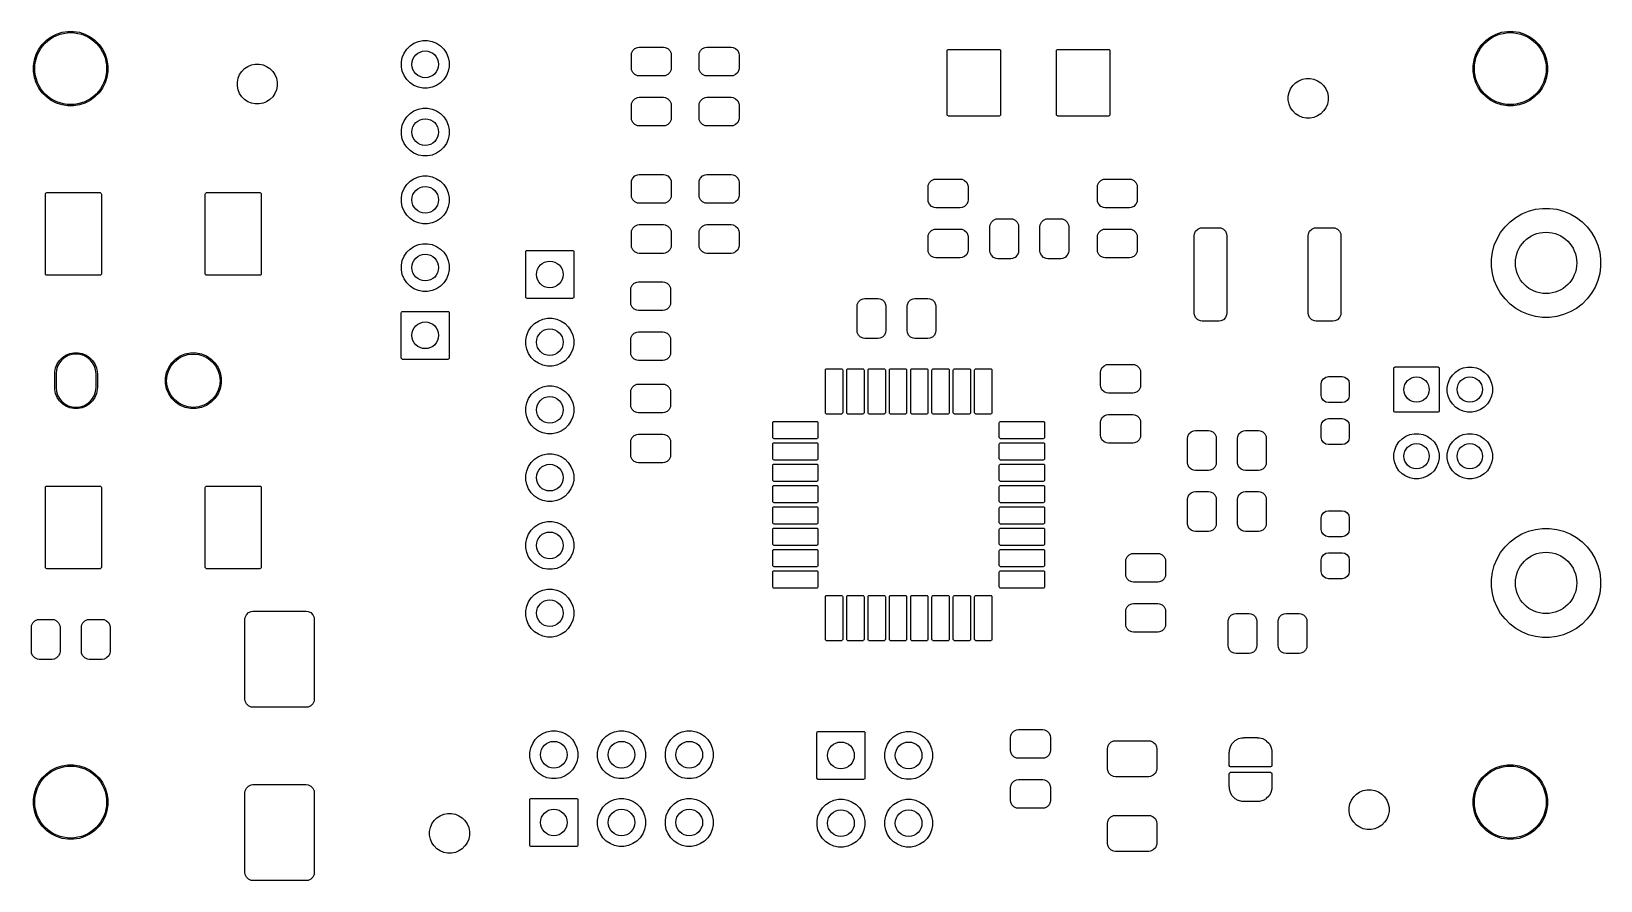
# Model space of a CAD drawing. Header units: inches. Extents: x 4.78 to 7.1, y -3.93 to -2.68.
import ezdxf

# ---------------------------------------------------------------- set-up
doc = ezdxf.new("R2010")
doc.units = ezdxf.units.IN
doc.header["$MEASUREMENT"] = 0
doc.layers.add('BLACK', color=250, linetype='CONTINUOUS')

msp = doc.modelspace()

# ---------------------------------------------------------------- linework, layer by layer
at = {"layer": 'BLACK', "linetype": 'CONTINUOUS'}
for p, q in [((4.8137, -2.6892), (4.8214, -2.6853)), ((4.8214, -2.6853), (4.8297, -2.6826)), ((4.8297, -2.6826), (4.8382, -2.6813)), ((4.8382, -2.6813), (4.8468, -2.6813)), ((4.8468, -2.6813), (4.8554, -2.6826)), ((4.8554, -2.6826), (4.8636, -2.6853)), ((4.8636, -2.6853), (4.8713, -2.6892)), ((6.9397, -2.6892), (6.9474, -2.6853)), ((6.9474, -2.6853), (6.9556, -2.6826)), ((6.9556, -2.6826), (6.9642, -2.6813)), ((6.9642, -2.6813), (6.9728, -2.6813)), ((6.9728, -2.6813), (6.9814, -2.6826)), ((6.9814, -2.6826), (6.9896, -2.6853)), ((6.9896, -2.6853), (6.9973, -2.6892)), ((4.7916, -2.7151), (4.7955, -2.7074)), ((4.7955, -2.7074), (4.8006, -2.7004)), ((4.8006, -2.7004), (4.8067, -2.6943)), ((4.8067, -2.6943), (4.8137, -2.6892)), ((4.8713, -2.6892), (4.8783, -2.6943)), ((4.8783, -2.6943), (4.8844, -2.7004)), ((4.8844, -2.7004), (4.8895, -2.7074)), ((4.8895, -2.7074), (4.8934, -2.7151)), ((5.3349, -2.7132), (5.3388, -2.7074)), ((5.3388, -2.7074), (5.3437, -2.7025)), ((5.3437, -2.7025), (5.3494, -2.6987)), ((5.3494, -2.6987), (5.3559, -2.696)), ((5.3559, -2.696), (5.3627, -2.6947)), ((5.3627, -2.6947), (5.3696, -2.6947)), ((5.3696, -2.6947), (5.3764, -2.696)), ((5.3764, -2.696), (5.3828, -2.6987)), ((5.3828, -2.6987), (5.3886, -2.7025)), ((5.3886, -2.7025), (5.3935, -2.7074)), ((5.3935, -2.7074), (5.3974, -2.7132)), ((5.6708, -2.7136), (5.6725, -2.7097)), ((5.6725, -2.7097), (5.6755, -2.7067)), ((5.6755, -2.7067), (5.6794, -2.705)), ((5.6794, -2.705), (5.682, -2.7047)), ((5.682, -2.7047), (5.718, -2.7047)), ((5.718, -2.7047), (5.7206, -2.705)), ((5.7206, -2.705), (5.7245, -2.7067)), ((5.7245, -2.7067), (5.7275, -2.7097)), ((5.7275, -2.7097), (5.7292, -2.7136)), ((5.7708, -2.7136), (5.7725, -2.7097)), ((5.7725, -2.7097), (5.7755, -2.7067)), ((5.7755, -2.7067), (5.7794, -2.705)), ((5.7794, -2.705), (5.782, -2.7047)), ((5.782, -2.7047), (5.818, -2.7047)), ((5.818, -2.7047), (5.8206, -2.705)), ((5.8206, -2.705), (5.8245, -2.7067)), ((5.8245, -2.7067), (5.8275, -2.7097)), ((5.8275, -2.7097), (5.8292, -2.7136)), ((6.1369, -2.7098), (6.1371, -2.709)), ((6.1369, -2.8042), (6.1369, -2.7098)), ((6.1371, -2.709), (6.1375, -2.7084)), ((6.1375, -2.7084), (6.1381, -2.7079)), ((6.1381, -2.7079), (6.1389, -2.7078)), ((6.1389, -2.7078), (6.2137, -2.7078)), ((6.2137, -2.7078), (6.2144, -2.7079)), ((6.2144, -2.7079), (6.2151, -2.7084)), ((6.2151, -2.7084), (6.2155, -2.709)), ((6.2155, -2.709), (6.2157, -2.7098)), ((6.2157, -2.7098), (6.2157, -2.8042)), ((6.2983, -2.7098), (6.2985, -2.709)), ((6.2983, -2.8042), (6.2983, -2.7098)), ((6.2985, -2.709), (6.2989, -2.7084)), ((6.2989, -2.7084), (6.2996, -2.7079)), ((6.2996, -2.7079), (6.3003, -2.7078)), ((6.3003, -2.7078), (6.3751, -2.7078)), ((6.3751, -2.7078), (6.3759, -2.7079)), ((6.3759, -2.7079), (6.3765, -2.7084)), ((6.3765, -2.7084), (6.3769, -2.709)), ((6.3769, -2.709), (6.3771, -2.7098)), ((6.3771, -2.7098), (6.3771, -2.8042)), ((6.9176, -2.7151), (6.9215, -2.7074)), ((6.9215, -2.7074), (6.9266, -2.7004)), ((6.9266, -2.7004), (6.9327, -2.6943)), ((6.9327, -2.6943), (6.9397, -2.6892)), ((6.9973, -2.6892), (7.0043, -2.6943)), ((7.0043, -2.6943), (7.0104, -2.7004)), ((7.0104, -2.7004), (7.0155, -2.7074)), ((7.0155, -2.7074), (7.0194, -2.7151)), ((4.7876, -2.7319), (4.7889, -2.7234)), ((4.7876, -2.7405), (4.7876, -2.7319)), ((4.7889, -2.7234), (4.7916, -2.7151)), ((4.8934, -2.7151), (4.8961, -2.7234)), ((4.8961, -2.7234), (4.8975, -2.7319)), ((4.8975, -2.7319), (4.8975, -2.7405)), ((5.0993, -2.7362), (5.1041, -2.733)), ((5.1041, -2.733), (5.1094, -2.7307)), ((5.1094, -2.7307), (5.1151, -2.7296)), ((5.1151, -2.7296), (5.1209, -2.7296)), ((5.1209, -2.7296), (5.1266, -2.7307)), ((5.1266, -2.7307), (5.1319, -2.733)), ((5.1319, -2.733), (5.1367, -2.7362)), ((5.3309, -2.7264), (5.3322, -2.7196)), ((5.3309, -2.7334), (5.3309, -2.7264)), ((5.3322, -2.7402), (5.3309, -2.7334)), ((5.3322, -2.7196), (5.3349, -2.7132)), ((5.3974, -2.7132), (5.4, -2.7196)), ((5.4, -2.7196), (5.4014, -2.7264)), ((5.4014, -2.7334), (5.4, -2.7402)), ((5.4014, -2.7264), (5.4014, -2.7334)), ((5.6705, -2.7163), (5.6708, -2.7136)), ((5.6705, -2.7355), (5.6705, -2.7163)), ((5.7292, -2.7136), (5.7295, -2.7163)), ((5.7295, -2.7163), (5.7295, -2.7355)), ((5.7705, -2.7163), (5.7708, -2.7136)), ((5.7705, -2.7355), (5.7705, -2.7163)), ((5.8292, -2.7136), (5.8295, -2.7163)), ((5.8295, -2.7163), (5.8295, -2.7355)), ((6.9136, -2.7319), (6.9149, -2.7234)), ((6.9136, -2.7405), (6.9136, -2.7319)), ((6.9149, -2.7234), (6.9176, -2.7151)), ((7.0194, -2.7151), (7.0221, -2.7234)), ((7.0221, -2.7234), (7.0235, -2.7319)), ((7.0235, -2.7319), (7.0235, -2.7405)), ((4.7889, -2.7491), (4.7876, -2.7405)), ((4.7916, -2.7573), (4.7889, -2.7491)), ((4.7955, -2.765), (4.7916, -2.7573)), ((4.8934, -2.7573), (4.8895, -2.765)), ((4.8961, -2.7491), (4.8934, -2.7573)), ((4.8975, -2.7405), (4.8961, -2.7491)), ((5.0886, -2.7561), (5.0897, -2.7504)), ((5.0886, -2.7619), (5.0886, -2.7561)), ((5.0897, -2.7504), (5.092, -2.7451)), ((5.092, -2.7451), (5.0952, -2.7403)), ((5.0952, -2.7403), (5.0993, -2.7362)), ((5.1367, -2.7362), (5.1408, -2.7403)), ((5.1408, -2.7403), (5.144, -2.7451)), ((5.144, -2.7451), (5.1463, -2.7504)), ((5.1463, -2.7504), (5.1474, -2.7561)), ((5.1474, -2.7561), (5.1474, -2.7619)), ((5.3349, -2.7466), (5.3322, -2.7402)), ((5.3388, -2.7524), (5.3349, -2.7466)), ((5.3437, -2.7573), (5.3388, -2.7524)), ((5.3494, -2.7612), (5.3437, -2.7573)), ((5.3886, -2.7573), (5.3828, -2.7612)), ((5.3935, -2.7524), (5.3886, -2.7573)), ((5.3974, -2.7466), (5.3935, -2.7524)), ((5.4, -2.7402), (5.3974, -2.7466)), ((5.6708, -2.7381), (5.6705, -2.7355)), ((5.6725, -2.742), (5.6708, -2.7381)), ((5.6755, -2.745), (5.6725, -2.742)), ((5.6794, -2.7467), (5.6755, -2.745)), ((5.682, -2.747), (5.6794, -2.7467)), ((5.718, -2.747), (5.682, -2.747)), ((5.7206, -2.7467), (5.718, -2.747)), ((5.7245, -2.745), (5.7206, -2.7467)), ((5.7275, -2.742), (5.7245, -2.745)), ((5.7292, -2.7381), (5.7275, -2.742)), ((5.7295, -2.7355), (5.7292, -2.7381)), ((5.7708, -2.7381), (5.7705, -2.7355)), ((5.7725, -2.742), (5.7708, -2.7381)), ((5.7755, -2.745), (5.7725, -2.742)), ((5.7794, -2.7467), (5.7755, -2.745)), ((5.782, -2.747), (5.7794, -2.7467)), ((5.818, -2.747), (5.782, -2.747)), ((5.8206, -2.7467), (5.818, -2.747)), ((5.8245, -2.745), (5.8206, -2.7467)), ((5.8275, -2.742), (5.8245, -2.745)), ((5.8292, -2.7381), (5.8275, -2.742)), ((5.8295, -2.7355), (5.8292, -2.7381)), ((6.6472, -2.7613), (6.6513, -2.7572)), ((6.6513, -2.7572), (6.6561, -2.754)), ((6.6561, -2.754), (6.6614, -2.7517)), ((6.6614, -2.7517), (6.6671, -2.7506)), ((6.6671, -2.7506), (6.6729, -2.7506)), ((6.6729, -2.7506), (6.6786, -2.7517)), ((6.6786, -2.7517), (6.6839, -2.754)), ((6.6839, -2.754), (6.6887, -2.7572)), ((6.6887, -2.7572), (6.6928, -2.7613)), ((6.9149, -2.7491), (6.9136, -2.7405)), ((6.9176, -2.7573), (6.9149, -2.7491)), ((6.9215, -2.765), (6.9176, -2.7573)), ((7.0194, -2.7573), (7.0155, -2.765)), ((7.0221, -2.7491), (7.0194, -2.7573)), ((7.0235, -2.7405), (7.0221, -2.7491)), ((4.8006, -2.772), (4.7955, -2.765)), ((4.8067, -2.7781), (4.8006, -2.772)), ((4.8137, -2.7832), (4.8067, -2.7781)), ((4.8783, -2.7781), (4.8713, -2.7832)), ((4.8844, -2.772), (4.8783, -2.7781)), ((4.8895, -2.765), (4.8844, -2.772)), ((5.0897, -2.7676), (5.0886, -2.7619)), ((5.092, -2.7729), (5.0897, -2.7676)), ((5.0952, -2.7777), (5.092, -2.7729)), ((5.0993, -2.7818), (5.0952, -2.7777)), ((5.1408, -2.7777), (5.1367, -2.7818)), ((5.144, -2.7729), (5.1408, -2.7777)), ((5.1463, -2.7676), (5.144, -2.7729)), ((5.1474, -2.7619), (5.1463, -2.7676)), ((5.3559, -2.7638), (5.3494, -2.7612)), ((5.3627, -2.7652), (5.3559, -2.7638)), ((5.3696, -2.7652), (5.3627, -2.7652)), ((5.3764, -2.7638), (5.3696, -2.7652)), ((5.3828, -2.7612), (5.3764, -2.7638)), ((5.6725, -2.7836), (5.6755, -2.7806)), ((5.6755, -2.7806), (5.6794, -2.7788)), ((5.6794, -2.7788), (5.682, -2.7785)), ((5.682, -2.7785), (5.718, -2.7785)), ((5.718, -2.7785), (5.7206, -2.7788)), ((5.7206, -2.7788), (5.7245, -2.7806)), ((5.7245, -2.7806), (5.7275, -2.7836)), ((5.7725, -2.7836), (5.7755, -2.7806)), ((5.7755, -2.7806), (5.7794, -2.7788)), ((5.7794, -2.7788), (5.782, -2.7785)), ((5.782, -2.7785), (5.818, -2.7785)), ((5.818, -2.7785), (5.8206, -2.7788)), ((5.8206, -2.7788), (5.8245, -2.7806)), ((5.8245, -2.7806), (5.8275, -2.7836)), ((6.6406, -2.7771), (6.6417, -2.7714)), ((6.6406, -2.7829), (6.6406, -2.7771)), ((6.6417, -2.7714), (6.644, -2.7661)), ((6.644, -2.7661), (6.6472, -2.7613)), ((6.6928, -2.7613), (6.696, -2.7661)), ((6.696, -2.7661), (6.6983, -2.7714)), ((6.6983, -2.7714), (6.6994, -2.7771)), ((6.6994, -2.7771), (6.6994, -2.7829)), ((6.9266, -2.772), (6.9215, -2.765)), ((6.9327, -2.7781), (6.9266, -2.772)), ((6.9397, -2.7832), (6.9327, -2.7781)), ((7.0043, -2.7781), (6.9973, -2.7832)), ((7.0104, -2.772), (7.0043, -2.7781)), ((7.0155, -2.765), (7.0104, -2.772)), ((4.8214, -2.7871), (4.8137, -2.7832)), ((4.8297, -2.7898), (4.8214, -2.7871)), ((4.8382, -2.7912), (4.8297, -2.7898)), ((4.8468, -2.7912), (4.8382, -2.7912)), ((4.8554, -2.7898), (4.8468, -2.7912)), ((4.8636, -2.7871), (4.8554, -2.7898)), ((4.8713, -2.7832), (4.8636, -2.7871)), ((5.1041, -2.785), (5.0993, -2.7818)), ((5.1094, -2.7873), (5.1041, -2.785)), ((5.1151, -2.7884), (5.1094, -2.7873)), ((5.1209, -2.7884), (5.1151, -2.7884)), ((5.1266, -2.7873), (5.1209, -2.7884)), ((5.1319, -2.785), (5.1266, -2.7873)), ((5.1367, -2.7818), (5.1319, -2.785)), ((5.3388, -2.8074), (5.3437, -2.8025)), ((5.3437, -2.8025), (5.3494, -2.7987)), ((5.3494, -2.7987), (5.3559, -2.796)), ((5.3559, -2.796), (5.3627, -2.7947)), ((5.3627, -2.7947), (5.3696, -2.7947)), ((5.3696, -2.7947), (5.3764, -2.796)), ((5.3764, -2.796), (5.3828, -2.7987)), ((5.3828, -2.7987), (5.3886, -2.8025)), ((5.3886, -2.8025), (5.3935, -2.8074)), ((5.6705, -2.7901), (5.6708, -2.7875)), ((5.6705, -2.8093), (5.6705, -2.7901)), ((5.6708, -2.7875), (5.6725, -2.7836)), ((5.7275, -2.7836), (5.7292, -2.7875)), ((5.7292, -2.7875), (5.7295, -2.7901)), ((5.7295, -2.7901), (5.7295, -2.8093)), ((5.7705, -2.7901), (5.7708, -2.7875)), ((5.7705, -2.8093), (5.7705, -2.7901)), ((5.7708, -2.7875), (5.7725, -2.7836)), ((5.8275, -2.7836), (5.8292, -2.7875)), ((5.8292, -2.7875), (5.8295, -2.7901)), ((5.8295, -2.7901), (5.8295, -2.8093)), ((6.6417, -2.7886), (6.6406, -2.7829)), ((6.644, -2.7939), (6.6417, -2.7886)), ((6.6472, -2.7987), (6.644, -2.7939)), ((6.6513, -2.8028), (6.6472, -2.7987)), ((6.6561, -2.806), (6.6513, -2.8028)), ((6.6887, -2.8028), (6.6839, -2.806)), ((6.6928, -2.7987), (6.6887, -2.8028)), ((6.696, -2.7939), (6.6928, -2.7987)), ((6.6983, -2.7886), (6.696, -2.7939)), ((6.6994, -2.7829), (6.6983, -2.7886)), ((6.9474, -2.7871), (6.9397, -2.7832)), ((6.9556, -2.7898), (6.9474, -2.7871)), ((6.9642, -2.7912), (6.9556, -2.7898)), ((6.9728, -2.7912), (6.9642, -2.7912)), ((6.9814, -2.7898), (6.9728, -2.7912)), ((6.9896, -2.7871), (6.9814, -2.7898)), ((6.9973, -2.7832), (6.9896, -2.7871)), ((5.3309, -2.8264), (5.3322, -2.8196)), ((5.3309, -2.8334), (5.3309, -2.8264)), ((5.3322, -2.8196), (5.3349, -2.8132)), ((5.3349, -2.8132), (5.3388, -2.8074)), ((5.3935, -2.8074), (5.3974, -2.8132)), ((5.3974, -2.8132), (5.4, -2.8196)), ((5.4, -2.8196), (5.4014, -2.8264)), ((5.4014, -2.8264), (5.4014, -2.8334)), ((5.6708, -2.8119), (5.6705, -2.8093)), ((5.6725, -2.8158), (5.6708, -2.8119)), ((5.6755, -2.8188), (5.6725, -2.8158)), ((5.6794, -2.8206), (5.6755, -2.8188)), ((5.682, -2.8209), (5.6794, -2.8206)), ((5.718, -2.8209), (5.682, -2.8209)), ((5.7206, -2.8206), (5.718, -2.8209)), ((5.7245, -2.8188), (5.7206, -2.8206)), ((5.7275, -2.8158), (5.7245, -2.8188)), ((5.7292, -2.8119), (5.7275, -2.8158)), ((5.7295, -2.8093), (5.7292, -2.8119)), ((5.7708, -2.8119), (5.7705, -2.8093)), ((5.7725, -2.8158), (5.7708, -2.8119)), ((5.7755, -2.8188), (5.7725, -2.8158)), ((5.7794, -2.8206), (5.7755, -2.8188)), ((5.782, -2.8209), (5.7794, -2.8206)), ((5.818, -2.8209), (5.782, -2.8209)), ((5.8206, -2.8206), (5.818, -2.8209)), ((5.8245, -2.8188), (5.8206, -2.8206)), ((5.8275, -2.8158), (5.8245, -2.8188)), ((5.8292, -2.8119), (5.8275, -2.8158)), ((5.8295, -2.8093), (5.8292, -2.8119)), ((6.1371, -2.805), (6.1369, -2.8042)), ((6.1375, -2.8056), (6.1371, -2.805)), ((6.1381, -2.8061), (6.1375, -2.8056)), ((6.1389, -2.8062), (6.1381, -2.8061)), ((6.2137, -2.8062), (6.1389, -2.8062)), ((6.2144, -2.8061), (6.2137, -2.8062)), ((6.2151, -2.8056), (6.2144, -2.8061)), ((6.2155, -2.805), (6.2151, -2.8056)), ((6.2157, -2.8042), (6.2155, -2.805)), ((6.2985, -2.805), (6.2983, -2.8042)), ((6.2989, -2.8056), (6.2985, -2.805)), ((6.2996, -2.8061), (6.2989, -2.8056)), ((6.3003, -2.8062), (6.2996, -2.8061)), ((6.3751, -2.8062), (6.3003, -2.8062)), ((6.3759, -2.8061), (6.3751, -2.8062)), ((6.3765, -2.8056), (6.3759, -2.8061)), ((6.3769, -2.805), (6.3765, -2.8056)), ((6.3771, -2.8042), (6.3769, -2.805)), ((6.6614, -2.8083), (6.6561, -2.806)), ((6.6671, -2.8094), (6.6614, -2.8083)), ((6.6729, -2.8094), (6.6671, -2.8094)), ((6.6786, -2.8083), (6.6729, -2.8094)), ((6.6839, -2.806), (6.6786, -2.8083)), ((5.3322, -2.8402), (5.3309, -2.8334)), ((5.3349, -2.8466), (5.3322, -2.8402)), ((5.3388, -2.8524), (5.3349, -2.8466)), ((5.3974, -2.8466), (5.3935, -2.8524)), ((5.4, -2.8402), (5.3974, -2.8466)), ((5.4014, -2.8334), (5.4, -2.8402)), ((5.3437, -2.8573), (5.3388, -2.8524)), ((5.3494, -2.8612), (5.3437, -2.8573)), ((5.3559, -2.8638), (5.3494, -2.8612)), ((5.3627, -2.8652), (5.3559, -2.8638)), ((5.3696, -2.8652), (5.3627, -2.8652)), ((5.3764, -2.8638), (5.3696, -2.8652)), ((5.3828, -2.8612), (5.3764, -2.8638)), ((5.3886, -2.8573), (5.3828, -2.8612)), ((5.3935, -2.8524), (5.3886, -2.8573)), ((5.3494, -2.8987), (5.3559, -2.896)), ((5.3559, -2.896), (5.3627, -2.8947)), ((5.3627, -2.8947), (5.3696, -2.8947)), ((5.3696, -2.8947), (5.3764, -2.896)), ((5.3764, -2.896), (5.3828, -2.8987)), ((5.6725, -2.8977), (5.6755, -2.8947)), ((5.6755, -2.8947), (5.6794, -2.893)), ((5.6794, -2.893), (5.682, -2.8927)), ((5.682, -2.8927), (5.718, -2.8927)), ((5.718, -2.8927), (5.7206, -2.893)), ((5.7206, -2.893), (5.7245, -2.8947)), ((5.7245, -2.8947), (5.7275, -2.8977)), ((5.7725, -2.8977), (5.7755, -2.8947)), ((5.7755, -2.8947), (5.7794, -2.893)), ((5.7794, -2.893), (5.782, -2.8927)), ((5.782, -2.8927), (5.818, -2.8927)), ((5.818, -2.8927), (5.8206, -2.893)), ((5.8206, -2.893), (5.8245, -2.8947)), ((5.8245, -2.8947), (5.8275, -2.8977)), ((4.8053, -2.9205), (4.8057, -2.9199)), ((4.8057, -2.9199), (4.8063, -2.9194)), ((4.8063, -2.9194), (4.8071, -2.9193)), ((4.8071, -2.9193), (4.8858, -2.9193)), ((4.8858, -2.9193), (4.8866, -2.9194)), ((4.8866, -2.9194), (4.8872, -2.9199)), ((4.8872, -2.9199), (4.8876, -2.9205)), ((5.0415, -2.9205), (5.0419, -2.9199)), ((5.0419, -2.9199), (5.0426, -2.9194)), ((5.0426, -2.9194), (5.0433, -2.9193)), ((5.0433, -2.9193), (5.122, -2.9193)), ((5.122, -2.9193), (5.1228, -2.9194)), ((5.1228, -2.9194), (5.1234, -2.9199)), ((5.1234, -2.9199), (5.1239, -2.9205)), ((5.3309, -2.9264), (5.3322, -2.9196)), ((5.3322, -2.9196), (5.3349, -2.9132)), ((5.3349, -2.9132), (5.3388, -2.9074)), ((5.3388, -2.9074), (5.3437, -2.9025)), ((5.3437, -2.9025), (5.3494, -2.8987)), ((5.3828, -2.8987), (5.3886, -2.9025)), ((5.3886, -2.9025), (5.3935, -2.9074)), ((5.3935, -2.9074), (5.3974, -2.9132)), ((5.3974, -2.9132), (5.4, -2.9196)), ((5.4, -2.9196), (5.4014, -2.9264)), ((5.6705, -2.9043), (5.6708, -2.9016)), ((5.6705, -2.9235), (5.6705, -2.9043)), ((5.6708, -2.9016), (5.6725, -2.8977)), ((5.7275, -2.8977), (5.7292, -2.9016)), ((5.7292, -2.9016), (5.7295, -2.9043)), ((5.7295, -2.9043), (5.7295, -2.9235)), ((5.7705, -2.9043), (5.7708, -2.9016)), ((5.7705, -2.9235), (5.7705, -2.9043)), ((5.7708, -2.9016), (5.7725, -2.8977)), ((5.8275, -2.8977), (5.8292, -2.9016)), ((5.8292, -2.9016), (5.8295, -2.9043)), ((5.8295, -2.9043), (5.8295, -2.9235)), ((6.1087, -2.9108), (6.109, -2.9082)), ((6.1087, -2.93), (6.1087, -2.9108)), ((6.109, -2.9082), (6.1107, -2.9043)), ((6.1107, -2.9043), (6.1137, -2.9013)), ((6.1137, -2.9013), (6.1176, -2.8996)), ((6.1176, -2.8996), (6.1202, -2.8993)), ((6.1202, -2.8993), (6.1562, -2.8993)), ((6.1562, -2.8993), (6.1588, -2.8996)), ((6.1588, -2.8996), (6.1627, -2.9013)), ((6.1627, -2.9013), (6.1657, -2.9043)), ((6.1657, -2.9043), (6.1674, -2.9082)), ((6.1674, -2.9082), (6.1677, -2.9108)), ((6.1677, -2.9108), (6.1677, -2.93)), ((6.3587, -2.9108), (6.359, -2.9082)), ((6.3587, -2.93), (6.3587, -2.9108)), ((6.359, -2.9082), (6.3607, -2.9043)), ((6.3607, -2.9043), (6.3637, -2.9013)), ((6.3637, -2.9013), (6.3676, -2.8996)), ((6.3676, -2.8996), (6.3702, -2.8993)), ((6.3702, -2.8993), (6.4062, -2.8993)), ((6.4062, -2.8993), (6.4088, -2.8996)), ((6.4088, -2.8996), (6.4127, -2.9013)), ((6.4127, -2.9013), (6.4157, -2.9043)), ((6.4157, -2.9043), (6.4174, -2.9082)), ((6.4174, -2.9082), (6.4177, -2.9108)), ((6.4177, -2.9108), (6.4177, -2.93)), ((4.8051, -2.9213), (4.8053, -2.9205)), ((4.8051, -3.0394), (4.8051, -2.9213)), ((4.8876, -2.9205), (4.8878, -2.9213)), ((4.8878, -2.9213), (4.8878, -3.0394)), ((5.0413, -2.9213), (5.0415, -2.9205)), ((5.0413, -3.0394), (5.0413, -2.9213)), ((5.1239, -2.9205), (5.124, -2.9213)), ((5.124, -2.9213), (5.124, -3.0394)), ((5.3309, -2.9334), (5.3309, -2.9264)), ((5.3322, -2.9402), (5.3309, -2.9334)), ((5.3349, -2.9466), (5.3322, -2.9402)), ((5.4, -2.9402), (5.3974, -2.9466)), ((5.4014, -2.9334), (5.4, -2.9402)), ((5.4014, -2.9264), (5.4014, -2.9334)), ((5.6708, -2.9261), (5.6705, -2.9235)), ((5.6725, -2.93), (5.6708, -2.9261)), ((5.6755, -2.933), (5.6725, -2.93)), ((5.6794, -2.9347), (5.6755, -2.933)), ((5.682, -2.935), (5.6794, -2.9347)), ((5.718, -2.935), (5.682, -2.935)), ((5.7206, -2.9347), (5.718, -2.935)), ((5.7245, -2.933), (5.7206, -2.9347)), ((5.7275, -2.93), (5.7245, -2.933)), ((5.7292, -2.9261), (5.7275, -2.93)), ((5.7295, -2.9235), (5.7292, -2.9261)), ((5.7708, -2.9261), (5.7705, -2.9235)), ((5.7725, -2.93), (5.7708, -2.9261)), ((5.7755, -2.933), (5.7725, -2.93)), ((5.7794, -2.9347), (5.7755, -2.933)), ((5.782, -2.935), (5.7794, -2.9347)), ((5.818, -2.935), (5.782, -2.935)), ((5.8206, -2.9347), (5.818, -2.935)), ((5.8245, -2.933), (5.8206, -2.9347)), ((5.8275, -2.93), (5.8245, -2.933)), ((5.8292, -2.9261), (5.8275, -2.93)), ((5.8295, -2.9235), (5.8292, -2.9261)), ((6.109, -2.9327), (6.1087, -2.93)), ((6.1107, -2.9365), (6.109, -2.9327)), ((6.1137, -2.9396), (6.1107, -2.9365)), ((6.1176, -2.9413), (6.1137, -2.9396)), ((6.1202, -2.9416), (6.1176, -2.9413)), ((6.1562, -2.9416), (6.1202, -2.9416)), ((6.1588, -2.9413), (6.1562, -2.9416)), ((6.1627, -2.9396), (6.1588, -2.9413)), ((6.1657, -2.9365), (6.1627, -2.9396)), ((6.1674, -2.9327), (6.1657, -2.9365)), ((6.1677, -2.93), (6.1674, -2.9327)), ((6.359, -2.9327), (6.3587, -2.93)), ((6.3607, -2.9365), (6.359, -2.9327)), ((6.3637, -2.9396), (6.3607, -2.9365)), ((6.3676, -2.9413), (6.3637, -2.9396)), ((6.3702, -2.9416), (6.3676, -2.9413)), ((6.4062, -2.9416), (6.3702, -2.9416)), ((6.4088, -2.9413), (6.4062, -2.9416)), ((6.4127, -2.9396), (6.4088, -2.9413)), ((6.4157, -2.9365), (6.4127, -2.9396)), ((6.4174, -2.9327), (6.4157, -2.9365)), ((6.4177, -2.93), (6.4174, -2.9327)), ((7.0056, -2.9438), (7.0161, -2.9425)), ((7.0161, -2.9425), (7.0266, -2.9425)), ((7.0266, -2.9425), (7.0371, -2.9438)), ((5.3388, -2.9524), (5.3349, -2.9466)), ((5.3437, -2.9573), (5.3388, -2.9524)), ((5.3494, -2.9612), (5.3437, -2.9573)), ((5.3559, -2.9638), (5.3494, -2.9612)), ((5.3627, -2.9652), (5.3559, -2.9638)), ((5.3696, -2.9652), (5.3627, -2.9652)), ((5.3764, -2.9638), (5.3696, -2.9652)), ((5.3828, -2.9612), (5.3764, -2.9638)), ((5.3886, -2.9573), (5.3828, -2.9612)), ((5.3935, -2.9524), (5.3886, -2.9573)), ((5.3974, -2.9466), (5.3935, -2.9524)), ((6.2004, -2.9667), (6.2021, -2.9628)), ((6.2021, -2.9628), (6.2051, -2.9598)), ((6.2051, -2.9598), (6.209, -2.9581)), ((6.209, -2.9581), (6.2117, -2.9578)), ((6.2117, -2.9578), (6.2309, -2.9578)), ((6.2309, -2.9578), (6.2335, -2.9581)), ((6.2335, -2.9581), (6.2374, -2.9598)), ((6.2374, -2.9598), (6.2404, -2.9628)), ((6.2404, -2.9628), (6.2421, -2.9667)), ((6.2742, -2.9667), (6.276, -2.9628)), ((6.276, -2.9628), (6.279, -2.9598)), ((6.279, -2.9598), (6.2829, -2.9581)), ((6.2829, -2.9581), (6.2855, -2.9578)), ((6.2855, -2.9578), (6.3047, -2.9578)), ((6.3047, -2.9578), (6.3073, -2.9581)), ((6.3073, -2.9581), (6.3112, -2.9598)), ((6.3112, -2.9598), (6.3142, -2.9628)), ((6.3142, -2.9628), (6.316, -2.9667)), ((6.9607, -2.9698), (6.9681, -2.9623)), ((6.9681, -2.9623), (6.9765, -2.9559)), ((6.9765, -2.9559), (6.9856, -2.9506)), ((6.9856, -2.9506), (6.9954, -2.9466)), ((6.9954, -2.9466), (7.0056, -2.9438)), ((7.0371, -2.9438), (7.0473, -2.9466)), ((7.0473, -2.9466), (7.057, -2.9506)), ((7.057, -2.9506), (7.0662, -2.9559)), ((7.0662, -2.9559), (7.0746, -2.9623)), ((7.0746, -2.9623), (7.082, -2.9698)), ((5.6705, -2.9781), (5.6708, -2.9755)), ((5.6705, -2.9973), (5.6705, -2.9781)), ((5.6708, -2.9755), (5.6725, -2.9716)), ((5.6725, -2.9716), (5.6755, -2.9686)), ((5.6755, -2.9686), (5.6794, -2.9668)), ((5.6794, -2.9668), (5.682, -2.9665)), ((5.682, -2.9665), (5.718, -2.9665)), ((5.718, -2.9665), (5.7206, -2.9668)), ((5.7206, -2.9668), (5.7245, -2.9686)), ((5.7245, -2.9686), (5.7275, -2.9716)), ((5.7275, -2.9716), (5.7292, -2.9755)), ((5.7292, -2.9755), (5.7295, -2.9781)), ((5.7295, -2.9781), (5.7295, -2.9973)), ((5.7705, -2.9781), (5.7708, -2.9755)), ((5.7705, -2.9973), (5.7705, -2.9781)), ((5.7708, -2.9755), (5.7725, -2.9716)), ((5.7725, -2.9716), (5.7755, -2.9686)), ((5.7755, -2.9686), (5.7794, -2.9668)), ((5.7794, -2.9668), (5.782, -2.9665)), ((5.782, -2.9665), (5.818, -2.9665)), ((5.818, -2.9665), (5.8206, -2.9668)), ((5.8206, -2.9668), (5.8245, -2.9686)), ((5.8245, -2.9686), (5.8275, -2.9716)), ((5.8275, -2.9716), (5.8292, -2.9755)), ((5.8292, -2.9755), (5.8295, -2.9781)), ((5.8295, -2.9781), (5.8295, -2.9973)), ((6.1087, -2.9846), (6.109, -2.982)), ((6.1087, -3.0038), (6.1087, -2.9846)), ((6.109, -2.982), (6.1107, -2.9781)), ((6.1107, -2.9781), (6.1137, -2.9751)), ((6.1137, -2.9751), (6.1176, -2.9734)), ((6.1176, -2.9734), (6.1202, -2.9731)), ((6.1202, -2.9731), (6.1562, -2.9731)), ((6.1562, -2.9731), (6.1588, -2.9734)), ((6.1588, -2.9734), (6.1627, -2.9751)), ((6.1627, -2.9751), (6.1657, -2.9781)), ((6.1657, -2.9781), (6.1674, -2.982)), ((6.1674, -2.982), (6.1677, -2.9846)), ((6.1677, -2.9846), (6.1677, -3.0038)), ((6.2001, -2.9694), (6.2004, -2.9667)), ((6.2001, -3.0053), (6.2001, -2.9694)), ((6.2421, -2.9667), (6.2424, -2.9694)), ((6.2424, -2.9694), (6.2424, -3.0053)), ((6.2739, -2.9694), (6.2742, -2.9667)), ((6.2739, -3.0053), (6.2739, -2.9694)), ((6.316, -2.9667), (6.3163, -2.9694)), ((6.3163, -2.9694), (6.3163, -3.0053)), ((6.3587, -2.9846), (6.359, -2.982)), ((6.3587, -3.0038), (6.3587, -2.9846)), ((6.359, -2.982), (6.3607, -2.9781)), ((6.3607, -2.9781), (6.3637, -2.9751)), ((6.3637, -2.9751), (6.3676, -2.9734)), ((6.3676, -2.9734), (6.3702, -2.9731)), ((6.3702, -2.9731), (6.4062, -2.9731)), ((6.4062, -2.9731), (6.4088, -2.9734)), ((6.4088, -2.9734), (6.4127, -2.9751)), ((6.4127, -2.9751), (6.4157, -2.9781)), ((6.4157, -2.9781), (6.4174, -2.982)), ((6.4174, -2.982), (6.4177, -2.9846)), ((6.4177, -2.9846), (6.4177, -3.0038)), ((6.5017, -2.9829), (6.502, -2.9802)), ((6.5017, -3.0971), (6.5017, -2.9829)), ((6.502, -2.9802), (6.5038, -2.9762)), ((6.5038, -2.9762), (6.5069, -2.9732)), ((6.5069, -2.9732), (6.5108, -2.9714)), ((6.5108, -2.9714), (6.5135, -2.9711)), ((6.5135, -2.9711), (6.5381, -2.9711)), ((6.5381, -2.9711), (6.5409, -2.9714)), ((6.5409, -2.9714), (6.5448, -2.9732)), ((6.5448, -2.9732), (6.5479, -2.9762)), ((6.5479, -2.9762), (6.5496, -2.9802)), ((6.5496, -2.9802), (6.55, -2.9829)), ((6.55, -2.9829), (6.55, -3.0971)), ((6.67, -2.9829), (6.6704, -2.9802)), ((6.67, -3.0971), (6.67, -2.9829)), ((6.6704, -2.9802), (6.6721, -2.9762)), ((6.6721, -2.9762), (6.6752, -2.9732)), ((6.6752, -2.9732), (6.6791, -2.9714)), ((6.6791, -2.9714), (6.6819, -2.9711)), ((6.6819, -2.9711), (6.7065, -2.9711)), ((6.7065, -2.9711), (6.7092, -2.9714)), ((6.7092, -2.9714), (6.7131, -2.9732)), ((6.7131, -2.9732), (6.7162, -2.9762)), ((6.7162, -2.9762), (6.718, -2.9802)), ((6.718, -2.9802), (6.7183, -2.9829)), ((6.7183, -2.9829), (6.7183, -3.0971)), ((6.9449, -2.997), (6.949, -2.9873)), ((6.949, -2.9873), (6.9542, -2.9782)), ((6.9542, -2.9782), (6.9607, -2.9698)), ((7.082, -2.9698), (7.0884, -2.9782)), ((7.0884, -2.9782), (7.0937, -2.9873)), ((7.0937, -2.9873), (7.0978, -2.997)), ((5.3349, -3.0132), (5.3388, -3.0074)), ((5.3388, -3.0074), (5.3437, -3.0025)), ((5.3437, -3.0025), (5.3494, -2.9987)), ((5.3494, -2.9987), (5.3559, -2.996)), ((5.3559, -2.996), (5.3627, -2.9947)), ((5.3627, -2.9947), (5.3696, -2.9947)), ((5.3696, -2.9947), (5.3764, -2.996)), ((5.3764, -2.996), (5.3828, -2.9987)), ((5.3828, -2.9987), (5.3886, -3.0025)), ((5.3886, -3.0025), (5.3935, -3.0074)), ((5.3935, -3.0074), (5.3974, -3.0132)), ((5.5146, -3.0065), (5.5147, -3.0058)), ((5.5146, -3.0735), (5.5146, -3.0065)), ((5.5147, -3.0058), (5.5151, -3.0051)), ((5.5151, -3.0051), (5.5158, -3.0047)), ((5.5158, -3.0047), (5.5165, -3.0046)), ((5.5165, -3.0046), (5.5835, -3.0046)), ((5.5835, -3.0046), (5.5842, -3.0047)), ((5.5842, -3.0047), (5.5849, -3.0051)), ((5.5849, -3.0051), (5.5853, -3.0058)), ((5.5853, -3.0058), (5.5854, -3.0065)), ((5.5854, -3.0065), (5.5854, -3.0735)), ((5.6708, -2.9999), (5.6705, -2.9973)), ((5.6725, -3.0038), (5.6708, -2.9999)), ((5.6755, -3.0068), (5.6725, -3.0038)), ((5.6794, -3.0086), (5.6755, -3.0068)), ((5.682, -3.0089), (5.6794, -3.0086)), ((5.718, -3.0089), (5.682, -3.0089)), ((5.7206, -3.0086), (5.718, -3.0089)), ((5.7245, -3.0068), (5.7206, -3.0086)), ((5.7275, -3.0038), (5.7245, -3.0068)), ((5.7292, -2.9999), (5.7275, -3.0038)), ((5.7295, -2.9973), (5.7292, -2.9999)), ((5.7708, -2.9999), (5.7705, -2.9973)), ((5.7725, -3.0038), (5.7708, -2.9999)), ((5.7755, -3.0068), (5.7725, -3.0038)), ((5.7794, -3.0086), (5.7755, -3.0068)), ((5.782, -3.0089), (5.7794, -3.0086)), ((5.818, -3.0089), (5.782, -3.0089)), ((5.8206, -3.0086), (5.818, -3.0089)), ((5.8245, -3.0068), (5.8206, -3.0086)), ((5.8275, -3.0038), (5.8245, -3.0068)), ((5.8292, -2.9999), (5.8275, -3.0038)), ((5.8295, -2.9973), (5.8292, -2.9999)), ((6.109, -3.0065), (6.1087, -3.0038)), ((6.1107, -3.0104), (6.109, -3.0065)), ((6.1137, -3.0134), (6.1107, -3.0104)), ((6.1657, -3.0104), (6.1627, -3.0134)), ((6.1674, -3.0065), (6.1657, -3.0104)), ((6.1677, -3.0038), (6.1674, -3.0065)), ((6.2004, -3.0079), (6.2001, -3.0053)), ((6.2021, -3.0118), (6.2004, -3.0079)), ((6.2051, -3.0148), (6.2021, -3.0118)), ((6.2404, -3.0118), (6.2374, -3.0148)), ((6.2421, -3.0079), (6.2404, -3.0118)), ((6.2424, -3.0053), (6.2421, -3.0079)), ((6.2742, -3.0079), (6.2739, -3.0053)), ((6.276, -3.0118), (6.2742, -3.0079)), ((6.279, -3.0148), (6.276, -3.0118)), ((6.3142, -3.0118), (6.3112, -3.0148)), ((6.316, -3.0079), (6.3142, -3.0118)), ((6.3163, -3.0053), (6.316, -3.0079)), ((6.359, -3.0065), (6.3587, -3.0038)), ((6.3607, -3.0104), (6.359, -3.0065)), ((6.3637, -3.0134), (6.3607, -3.0104)), ((6.4157, -3.0104), (6.4127, -3.0134)), ((6.4174, -3.0065), (6.4157, -3.0104)), ((6.4177, -3.0038), (6.4174, -3.0065)), ((6.9408, -3.0177), (6.9422, -3.0072)), ((6.9422, -3.0072), (6.9449, -2.997)), ((7.0978, -2.997), (7.1005, -3.0072)), ((7.1005, -3.0072), (7.1019, -3.0177)), ((5.3309, -3.0264), (5.3322, -3.0196)), ((5.3309, -3.0334), (5.3309, -3.0264)), ((5.3322, -3.0402), (5.3309, -3.0334)), ((5.3322, -3.0196), (5.3349, -3.0132)), ((5.3974, -3.0132), (5.4, -3.0196)), ((5.4, -3.0196), (5.4014, -3.0264)), ((5.4014, -3.0334), (5.4, -3.0402)), ((5.4014, -3.0264), (5.4014, -3.0334)), ((6.1176, -3.0151), (6.1137, -3.0134)), ((6.1202, -3.0154), (6.1176, -3.0151)), ((6.1562, -3.0154), (6.1202, -3.0154)), ((6.1588, -3.0151), (6.1562, -3.0154)), ((6.1627, -3.0134), (6.1588, -3.0151)), ((6.209, -3.0165), (6.2051, -3.0148)), ((6.2117, -3.0169), (6.209, -3.0165)), ((6.2309, -3.0169), (6.2117, -3.0169)), ((6.2335, -3.0165), (6.2309, -3.0169)), ((6.2374, -3.0148), (6.2335, -3.0165)), ((6.2829, -3.0165), (6.279, -3.0148)), ((6.2855, -3.0169), (6.2829, -3.0165)), ((6.3047, -3.0169), (6.2855, -3.0169)), ((6.3073, -3.0165), (6.3047, -3.0169)), ((6.3112, -3.0148), (6.3073, -3.0165)), ((6.3676, -3.0151), (6.3637, -3.0134)), ((6.3702, -3.0154), (6.3676, -3.0151)), ((6.4062, -3.0154), (6.3702, -3.0154)), ((6.4088, -3.0151), (6.4062, -3.0154)), ((6.4127, -3.0134), (6.4088, -3.0151)), ((6.9408, -3.0283), (6.9408, -3.0177)), ((6.9422, -3.0387), (6.9408, -3.0283)), ((7.1019, -3.0283), (7.1005, -3.0387)), ((7.1019, -3.0177), (7.1019, -3.0283)), ((4.8053, -3.0401), (4.8051, -3.0394)), ((4.8057, -3.0408), (4.8053, -3.0401)), ((4.8063, -3.0412), (4.8057, -3.0408)), ((4.8071, -3.0413), (4.8063, -3.0412)), ((4.8858, -3.0413), (4.8071, -3.0413)), ((4.8866, -3.0412), (4.8858, -3.0413)), ((4.8872, -3.0408), (4.8866, -3.0412)), ((4.8876, -3.0401), (4.8872, -3.0408)), ((4.8878, -3.0394), (4.8876, -3.0401)), ((5.0415, -3.0401), (5.0413, -3.0394)), ((5.0419, -3.0408), (5.0415, -3.0401)), ((5.0426, -3.0412), (5.0419, -3.0408)), ((5.0433, -3.0413), (5.0426, -3.0412)), ((5.122, -3.0413), (5.0433, -3.0413)), ((5.1228, -3.0412), (5.122, -3.0413)), ((5.1234, -3.0408), (5.1228, -3.0412)), ((5.1239, -3.0401), (5.1234, -3.0408)), ((5.124, -3.0394), (5.1239, -3.0401)), ((5.3349, -3.0466), (5.3322, -3.0402)), ((5.3388, -3.0524), (5.3349, -3.0466)), ((5.3437, -3.0573), (5.3388, -3.0524)), ((5.3494, -3.0612), (5.3437, -3.0573)), ((5.3886, -3.0573), (5.3828, -3.0612)), ((5.3935, -3.0524), (5.3886, -3.0573)), ((5.3974, -3.0466), (5.3935, -3.0524)), ((5.4, -3.0402), (5.3974, -3.0466)), ((5.6698, -3.0598), (5.6715, -3.056)), ((5.6715, -3.056), (5.6745, -3.053)), ((5.6745, -3.053), (5.6784, -3.0512)), ((5.6784, -3.0512), (5.681, -3.0509)), ((5.681, -3.0509), (5.717, -3.0509)), ((5.717, -3.0509), (5.7196, -3.0512)), ((5.7196, -3.0512), (5.7235, -3.053)), ((5.7235, -3.053), (5.7265, -3.056)), ((5.7265, -3.056), (5.7282, -3.0598)), ((6.9449, -3.0489), (6.9422, -3.0387)), ((6.949, -3.0587), (6.9449, -3.0489)), ((6.9542, -3.0678), (6.949, -3.0587)), ((7.0937, -3.0587), (7.0884, -3.0678)), ((7.0978, -3.0489), (7.0937, -3.0587)), ((7.1005, -3.0387), (7.0978, -3.0489)), ((5.3559, -3.0638), (5.3494, -3.0612)), ((5.3627, -3.0652), (5.3559, -3.0638)), ((5.3696, -3.0652), (5.3627, -3.0652)), ((5.3764, -3.0638), (5.3696, -3.0652)), ((5.3828, -3.0612), (5.3764, -3.0638)), ((5.5147, -3.0742), (5.5146, -3.0735)), ((5.5151, -3.0749), (5.5147, -3.0742)), ((5.5158, -3.0753), (5.5151, -3.0749)), ((5.5165, -3.0754), (5.5158, -3.0753)), ((5.5835, -3.0754), (5.5165, -3.0754)), ((5.5842, -3.0753), (5.5835, -3.0754)), ((5.5849, -3.0749), (5.5842, -3.0753)), ((5.5853, -3.0742), (5.5849, -3.0749)), ((5.5854, -3.0735), (5.5853, -3.0742)), ((5.6695, -3.0625), (5.6698, -3.0598)), ((5.6695, -3.0817), (5.6695, -3.0625)), ((5.6698, -3.0843), (5.6695, -3.0817)), ((5.7282, -3.0598), (5.7285, -3.0625)), ((5.7285, -3.0817), (5.7282, -3.0843)), ((5.7285, -3.0625), (5.7285, -3.0817)), ((6.0042, -3.0844), (6.006, -3.0805)), ((6.006, -3.0805), (6.009, -3.0775)), ((6.009, -3.0775), (6.0128, -3.0758)), ((6.0128, -3.0758), (6.0155, -3.0755)), ((6.0155, -3.0755), (6.0347, -3.0755)), ((6.0347, -3.0755), (6.0373, -3.0758)), ((6.0373, -3.0758), (6.0412, -3.0775)), ((6.0412, -3.0775), (6.0442, -3.0805)), ((6.0442, -3.0805), (6.0459, -3.0844)), ((6.0781, -3.0844), (6.0798, -3.0805)), ((6.0798, -3.0805), (6.0828, -3.0775)), ((6.0828, -3.0775), (6.0867, -3.0758)), ((6.0867, -3.0758), (6.0893, -3.0755)), ((6.0893, -3.0755), (6.1085, -3.0755)), ((6.1085, -3.0755), (6.1112, -3.0758)), ((6.1112, -3.0758), (6.115, -3.0775)), ((6.115, -3.0775), (6.118, -3.0805)), ((6.118, -3.0805), (6.1198, -3.0844)), ((6.9607, -3.0762), (6.9542, -3.0678)), ((6.9681, -3.0837), (6.9607, -3.0762)), ((7.082, -3.0762), (7.0746, -3.0837)), ((7.0884, -3.0678), (7.082, -3.0762)), ((5.3307, -3.0965), (5.3309, -3.0957)), ((5.3307, -3.1634), (5.3307, -3.0965)), ((5.3309, -3.0957), (5.3313, -3.0951)), ((5.3313, -3.0951), (5.3319, -3.0946)), ((5.3319, -3.0946), (5.3327, -3.0945)), ((5.3327, -3.0945), (5.3996, -3.0945)), ((5.3996, -3.0945), (5.4004, -3.0946)), ((5.4004, -3.0946), (5.401, -3.0951)), ((5.401, -3.0951), (5.4014, -3.0957)), ((5.4014, -3.0957), (5.4016, -3.0965)), ((5.4016, -3.0965), (5.4016, -3.1634)), ((5.5397, -3.1061), (5.5465, -3.1047)), ((5.5465, -3.1047), (5.5535, -3.1047)), ((5.5535, -3.1047), (5.5603, -3.1061)), ((5.6715, -3.0882), (5.6698, -3.0843)), ((5.6745, -3.0912), (5.6715, -3.0882)), ((5.6784, -3.0929), (5.6745, -3.0912)), ((5.681, -3.0933), (5.6784, -3.0929)), ((5.717, -3.0933), (5.681, -3.0933)), ((5.7196, -3.0929), (5.717, -3.0933)), ((5.7235, -3.0912), (5.7196, -3.0929)), ((5.7265, -3.0882), (5.7235, -3.0912)), ((5.7282, -3.0843), (5.7265, -3.0882)), ((6.0039, -3.087), (6.0042, -3.0844)), ((6.0039, -3.123), (6.0039, -3.087)), ((6.0459, -3.0844), (6.0463, -3.087)), ((6.0463, -3.087), (6.0463, -3.123)), ((6.0777, -3.087), (6.0781, -3.0844)), ((6.0777, -3.123), (6.0777, -3.087)), ((6.1198, -3.0844), (6.1201, -3.087)), ((6.1201, -3.087), (6.1201, -3.123)), ((6.502, -3.0998), (6.5017, -3.0971)), ((6.5038, -3.1038), (6.502, -3.0998)), ((6.5069, -3.1068), (6.5038, -3.1038)), ((6.5479, -3.1038), (6.5448, -3.1068)), ((6.5496, -3.0998), (6.5479, -3.1038)), ((6.55, -3.0971), (6.5496, -3.0998)), ((6.6704, -3.0998), (6.67, -3.0971)), ((6.6721, -3.1038), (6.6704, -3.0998)), ((6.6752, -3.1068), (6.6721, -3.1038)), ((6.7162, -3.1038), (6.7131, -3.1068)), ((6.718, -3.0998), (6.7162, -3.1038)), ((6.7183, -3.0971), (6.718, -3.0998)), ((6.9765, -3.0901), (6.9681, -3.0837)), ((6.9856, -3.0954), (6.9765, -3.0901)), ((6.9954, -3.0994), (6.9856, -3.0954)), ((7.0056, -3.1021), (6.9954, -3.0994)), ((7.0161, -3.1035), (7.0056, -3.1021)), ((7.0266, -3.1035), (7.0161, -3.1035)), ((7.0371, -3.1021), (7.0266, -3.1035)), ((7.0473, -3.0994), (7.0371, -3.1021)), ((7.057, -3.0954), (7.0473, -3.0994)), ((7.0662, -3.0901), (7.057, -3.0954)), ((7.0746, -3.0837), (7.0662, -3.0901)), ((5.5161, -3.1297), (5.5188, -3.1233)), ((5.5188, -3.1233), (5.5226, -3.1175)), ((5.5226, -3.1175), (5.5275, -3.1126)), ((5.5275, -3.1126), (5.5333, -3.1088)), ((5.5333, -3.1088), (5.5397, -3.1061)), ((5.5603, -3.1061), (5.5667, -3.1088)), ((5.5667, -3.1088), (5.5725, -3.1126)), ((5.5725, -3.1126), (5.5774, -3.1175)), ((5.5774, -3.1175), (5.5812, -3.1233)), ((5.5812, -3.1233), (5.5839, -3.1297)), ((5.6715, -3.1298), (5.6745, -3.1268)), ((5.6745, -3.1268), (5.6784, -3.1251)), ((5.6784, -3.1251), (5.681, -3.1247)), ((5.681, -3.1247), (5.717, -3.1247)), ((5.717, -3.1247), (5.7196, -3.1251)), ((5.7196, -3.1251), (5.7235, -3.1268)), ((5.7235, -3.1268), (5.7265, -3.1298)), ((6.0042, -3.1256), (6.0039, -3.123)), ((6.006, -3.1295), (6.0042, -3.1256)), ((6.0459, -3.1256), (6.0442, -3.1295)), ((6.0463, -3.123), (6.0459, -3.1256)), ((6.0781, -3.1256), (6.0777, -3.123)), ((6.0798, -3.1295), (6.0781, -3.1256)), ((6.1198, -3.1256), (6.118, -3.1295)), ((6.1201, -3.123), (6.1198, -3.1256)), ((6.5108, -3.1086), (6.5069, -3.1068)), ((6.5135, -3.1089), (6.5108, -3.1086)), ((6.5381, -3.1089), (6.5135, -3.1089)), ((6.5409, -3.1086), (6.5381, -3.1089)), ((6.5448, -3.1068), (6.5409, -3.1086)), ((6.6791, -3.1086), (6.6752, -3.1068)), ((6.6819, -3.1089), (6.6791, -3.1086)), ((6.7065, -3.1089), (6.6819, -3.1089)), ((6.7092, -3.1086), (6.7065, -3.1089)), ((6.7131, -3.1068), (6.7092, -3.1086)), ((5.5147, -3.1365), (5.5161, -3.1297)), ((5.5147, -3.1435), (5.5147, -3.1365)), ((5.5161, -3.1503), (5.5147, -3.1435)), ((5.5188, -3.1567), (5.5161, -3.1503)), ((5.5839, -3.1503), (5.5812, -3.1567)), ((5.5839, -3.1297), (5.5853, -3.1365)), ((5.5853, -3.1435), (5.5839, -3.1503)), ((5.5853, -3.1365), (5.5853, -3.1435)), ((5.6695, -3.1363), (5.6698, -3.1337)), ((5.6695, -3.1555), (5.6695, -3.1363)), ((5.6698, -3.1337), (5.6715, -3.1298)), ((5.7265, -3.1298), (5.7282, -3.1337)), ((5.7282, -3.1337), (5.7285, -3.1363)), ((5.7285, -3.1363), (5.7285, -3.1555)), ((6.009, -3.1325), (6.006, -3.1295)), ((6.0128, -3.1342), (6.009, -3.1325)), ((6.0155, -3.1345), (6.0128, -3.1342)), ((6.0347, -3.1345), (6.0155, -3.1345)), ((6.0373, -3.1342), (6.0347, -3.1345)), ((6.0412, -3.1325), (6.0373, -3.1342)), ((6.0442, -3.1295), (6.0412, -3.1325)), ((6.0828, -3.1325), (6.0798, -3.1295)), ((6.0867, -3.1342), (6.0828, -3.1325)), ((6.0893, -3.1345), (6.0867, -3.1342)), ((6.1085, -3.1345), (6.0893, -3.1345)), ((6.1112, -3.1342), (6.1085, -3.1345)), ((6.115, -3.1325), (6.1112, -3.1342)), ((6.118, -3.1295), (6.115, -3.1325)), ((4.8203, -3.1779), (4.8226, -3.1722)), ((4.8226, -3.1722), (4.826, -3.167)), ((4.826, -3.167), (4.8304, -3.1627)), ((4.8304, -3.1627), (4.8355, -3.1592)), ((4.8355, -3.1592), (4.8413, -3.1569)), ((4.8413, -3.1569), (4.8473, -3.1557)), ((4.8473, -3.1557), (4.8535, -3.1557)), ((4.8535, -3.1557), (4.8595, -3.1569)), ((4.8595, -3.1569), (4.8652, -3.1592)), ((4.8652, -3.1592), (4.8704, -3.1627)), ((4.8704, -3.1627), (4.8747, -3.167)), ((4.8747, -3.167), (4.8782, -3.1722)), ((4.8782, -3.1722), (4.8805, -3.1779)), ((4.9872, -3.1774), (4.9917, -3.1706)), ((4.9917, -3.1706), (4.9974, -3.1649)), ((4.9974, -3.1649), (5.0041, -3.1604)), ((5.0041, -3.1604), (5.0116, -3.1573)), ((5.0116, -3.1573), (5.0196, -3.1557)), ((5.0196, -3.1557), (5.0277, -3.1557)), ((5.0277, -3.1557), (5.0356, -3.1573)), ((5.0356, -3.1573), (5.0431, -3.1604)), ((5.0431, -3.1604), (5.0498, -3.1649)), ((5.0498, -3.1649), (5.0556, -3.1706)), ((5.0556, -3.1706), (5.0601, -3.1774)), ((5.3309, -3.1641), (5.3307, -3.1634)), ((5.3313, -3.1648), (5.3309, -3.1641)), ((5.3319, -3.1652), (5.3313, -3.1648)), ((5.3327, -3.1654), (5.3319, -3.1652)), ((5.3996, -3.1654), (5.3327, -3.1654)), ((5.4004, -3.1652), (5.3996, -3.1654)), ((5.401, -3.1648), (5.4004, -3.1652)), ((5.4014, -3.1641), (5.401, -3.1648)), ((5.4016, -3.1634), (5.4014, -3.1641)), ((5.5226, -3.1625), (5.5188, -3.1567)), ((5.5275, -3.1674), (5.5226, -3.1625)), ((5.5333, -3.1712), (5.5275, -3.1674)), ((5.5397, -3.1739), (5.5333, -3.1712)), ((5.5465, -3.1753), (5.5397, -3.1739)), ((5.5603, -3.1739), (5.5535, -3.1753)), ((5.5667, -3.1712), (5.5603, -3.1739)), ((5.5725, -3.1674), (5.5667, -3.1712)), ((5.5774, -3.1625), (5.5725, -3.1674)), ((5.5812, -3.1567), (5.5774, -3.1625)), ((5.6698, -3.1582), (5.6695, -3.1555)), ((5.6715, -3.162), (5.6698, -3.1582)), ((5.6745, -3.165), (5.6715, -3.162)), ((5.6784, -3.1668), (5.6745, -3.165)), ((5.681, -3.1671), (5.6784, -3.1668)), ((5.717, -3.1671), (5.681, -3.1671)), ((5.7196, -3.1668), (5.717, -3.1671)), ((5.7235, -3.165), (5.7196, -3.1668)), ((5.7265, -3.162), (5.7235, -3.165)), ((5.7282, -3.1582), (5.7265, -3.162)), ((5.7285, -3.1555), (5.7282, -3.1582)), ((6.3685, -3.175), (6.3724, -3.1732)), ((6.3724, -3.1732), (6.375, -3.1729)), ((6.375, -3.1729), (6.411, -3.1729)), ((6.411, -3.1729), (6.4136, -3.1732)), ((6.4136, -3.1732), (6.4175, -3.175)), ((4.8189, -3.187), (4.819, -3.1839)), ((4.8189, -3.2067), (4.8189, -3.187)), ((4.819, -3.1839), (4.8203, -3.1779)), ((4.8209, -3.187), (4.8209, -3.2067)), ((4.8209, -3.187), (4.8209, -3.2067)), ((4.8799, -3.2067), (4.8799, -3.187)), ((4.8799, -3.2067), (4.8799, -3.187)), ((4.8805, -3.1779), (4.8817, -3.1839)), ((4.8817, -3.1839), (4.8819, -3.187)), ((4.8819, -3.187), (4.8819, -3.2067)), ((4.9825, -3.1928), (4.9841, -3.1849)), ((4.9825, -3.2009), (4.9825, -3.1928)), ((4.9841, -3.1849), (4.9872, -3.1774)), ((5.0601, -3.1774), (5.0632, -3.1849)), ((5.0632, -3.1849), (5.0648, -3.1928)), ((5.0648, -3.1928), (5.0648, -3.2009)), ((5.5535, -3.1753), (5.5465, -3.1753)), ((5.957, -3.1812), (5.9571, -3.1804)), ((5.957, -3.2442), (5.957, -3.1812)), ((5.9571, -3.1804), (5.9575, -3.1798)), ((5.9575, -3.1798), (5.9582, -3.1794)), ((5.9582, -3.1794), (5.9589, -3.1792)), ((5.9589, -3.1792), (5.9806, -3.1792)), ((5.9806, -3.1792), (5.9813, -3.1794)), ((5.9813, -3.1794), (5.982, -3.1798)), ((5.982, -3.1798), (5.9824, -3.1804)), ((5.9824, -3.1804), (5.9826, -3.1812)), ((5.9826, -3.1812), (5.9826, -3.2442)), ((5.9885, -3.1812), (5.9886, -3.1804)), ((5.9885, -3.2442), (5.9885, -3.1812)), ((5.9886, -3.1804), (5.989, -3.1798)), ((5.989, -3.1798), (5.9897, -3.1794)), ((5.9897, -3.1794), (5.9904, -3.1792)), ((5.9904, -3.1792), (6.0121, -3.1792)), ((6.0121, -3.1792), (6.0128, -3.1794)), ((6.0128, -3.1794), (6.0135, -3.1798)), ((6.0135, -3.1798), (6.0139, -3.1804)), ((6.0139, -3.1804), (6.0141, -3.1812)), ((6.0141, -3.1812), (6.0141, -3.2442)), ((6.02, -3.1812), (6.0201, -3.1804)), ((6.02, -3.2442), (6.02, -3.1812)), ((6.0201, -3.1804), (6.0205, -3.1798)), ((6.0205, -3.1798), (6.0212, -3.1794)), ((6.0212, -3.1794), (6.0219, -3.1792)), ((6.0219, -3.1792), (6.0436, -3.1792)), ((6.0436, -3.1792), (6.0443, -3.1794)), ((6.0443, -3.1794), (6.045, -3.1798)), ((6.045, -3.1798), (6.0454, -3.1804)), ((6.0454, -3.1804), (6.0456, -3.1812)), ((6.0456, -3.1812), (6.0456, -3.2442)), ((6.0515, -3.1812), (6.0516, -3.1804)), ((6.0515, -3.2442), (6.0515, -3.1812)), ((6.0516, -3.1804), (6.052, -3.1798)), ((6.052, -3.1798), (6.0527, -3.1794)), ((6.0527, -3.1794), (6.0534, -3.1792)), ((6.0534, -3.1792), (6.0751, -3.1792)), ((6.0751, -3.1792), (6.0758, -3.1794)), ((6.0758, -3.1794), (6.0765, -3.1798)), ((6.0765, -3.1798), (6.0769, -3.1804)), ((6.0769, -3.1804), (6.077, -3.1812)), ((6.077, -3.1812), (6.077, -3.2442)), ((6.083, -3.1812), (6.0831, -3.1804)), ((6.083, -3.2442), (6.083, -3.1812)), ((6.0831, -3.1804), (6.0835, -3.1798)), ((6.0835, -3.1798), (6.0842, -3.1794)), ((6.0842, -3.1794), (6.0849, -3.1792)), ((6.0849, -3.1792), (6.1066, -3.1792)), ((6.1066, -3.1792), (6.1073, -3.1794)), ((6.1073, -3.1794), (6.108, -3.1798)), ((6.108, -3.1798), (6.1084, -3.1804)), ((6.1084, -3.1804), (6.1085, -3.1812)), ((6.1085, -3.1812), (6.1085, -3.2442)), ((6.1144, -3.1812), (6.1146, -3.1804)), ((6.1144, -3.2442), (6.1144, -3.1812)), ((6.1146, -3.1804), (6.115, -3.1798)), ((6.115, -3.1798), (6.1157, -3.1794)), ((6.1157, -3.1794), (6.1164, -3.1792)), ((6.1164, -3.1792), (6.1381, -3.1792)), ((6.1381, -3.1792), (6.1388, -3.1794)), ((6.1388, -3.1794), (6.1395, -3.1798)), ((6.1395, -3.1798), (6.1399, -3.1804)), ((6.1399, -3.1804), (6.14, -3.1812)), ((6.14, -3.1812), (6.14, -3.2442)), ((6.1459, -3.1812), (6.1461, -3.1804)), ((6.1459, -3.2442), (6.1459, -3.1812)), ((6.1461, -3.1804), (6.1465, -3.1798)), ((6.1465, -3.1798), (6.1472, -3.1794)), ((6.1472, -3.1794), (6.1479, -3.1792)), ((6.1479, -3.1792), (6.1696, -3.1792)), ((6.1696, -3.1792), (6.1703, -3.1794)), ((6.1703, -3.1794), (6.171, -3.1798)), ((6.171, -3.1798), (6.1714, -3.1804)), ((6.1714, -3.1804), (6.1715, -3.1812)), ((6.1715, -3.1812), (6.1715, -3.2442)), ((6.1774, -3.1812), (6.1776, -3.1804)), ((6.1774, -3.2442), (6.1774, -3.1812)), ((6.1776, -3.1804), (6.178, -3.1798)), ((6.178, -3.1798), (6.1787, -3.1794)), ((6.1787, -3.1794), (6.1794, -3.1792)), ((6.1794, -3.1792), (6.2011, -3.1792)), ((6.2011, -3.1792), (6.2018, -3.1794)), ((6.2018, -3.1794), (6.2025, -3.1798)), ((6.2025, -3.1798), (6.2029, -3.1804)), ((6.2029, -3.1804), (6.203, -3.1812)), ((6.203, -3.1812), (6.203, -3.2442)), ((6.3635, -3.1845), (6.3638, -3.1818)), ((6.3635, -3.2037), (6.3635, -3.1845)), ((6.3638, -3.1818), (6.3655, -3.178)), ((6.3655, -3.178), (6.3685, -3.175)), ((6.4175, -3.175), (6.4205, -3.178)), ((6.4205, -3.178), (6.4222, -3.1818)), ((6.4222, -3.1818), (6.4225, -3.1845)), ((6.4225, -3.1845), (6.4225, -3.2037)), ((6.6893, -3.2014), (6.6901, -3.1973)), ((6.6901, -3.1973), (6.6924, -3.1939)), ((6.6924, -3.1939), (6.6959, -3.1916)), ((6.6959, -3.1916), (6.6999, -3.1908)), ((6.6999, -3.1908), (6.7201, -3.1908)), ((6.7201, -3.1908), (6.7241, -3.1916)), ((6.7241, -3.1916), (6.7276, -3.1939)), ((6.7276, -3.1939), (6.7299, -3.1973)), ((6.7299, -3.1973), (6.7307, -3.2014)), ((6.7965, -3.1785), (6.7967, -3.1778)), ((6.7965, -3.2415), (6.7965, -3.1785)), ((6.7967, -3.1778), (6.7971, -3.1771)), ((6.7971, -3.1771), (6.7978, -3.1767)), ((6.7978, -3.1767), (6.7985, -3.1765)), ((6.7985, -3.1765), (6.8615, -3.1765)), ((6.8615, -3.1765), (6.8622, -3.1767)), ((6.8622, -3.1767), (6.8629, -3.1771)), ((6.8629, -3.1771), (6.8633, -3.1778)), ((6.8633, -3.1778), (6.8635, -3.1785)), ((6.8635, -3.1785), (6.8635, -3.2415)), ((6.8767, -3.2003), (6.8792, -3.1942)), ((6.8792, -3.1942), (6.8829, -3.1888)), ((6.8829, -3.1888), (6.8875, -3.1841)), ((6.8875, -3.1841), (6.893, -3.1805)), ((6.893, -3.1805), (6.899, -3.178)), ((6.899, -3.178), (6.9055, -3.1767)), ((6.9055, -3.1767), (6.912, -3.1767)), ((6.912, -3.1767), (6.9185, -3.178)), ((6.9185, -3.178), (6.9245, -3.1805)), ((6.9245, -3.1805), (6.93, -3.1841)), ((6.93, -3.1841), (6.9346, -3.1888)), ((6.9346, -3.1888), (6.9383, -3.1942)), ((6.9383, -3.1942), (6.9408, -3.2003)), ((4.819, -3.2098), (4.8189, -3.2067)), ((4.8203, -3.2158), (4.819, -3.2098)), ((4.8226, -3.2215), (4.8203, -3.2158)), ((4.8805, -3.2158), (4.8782, -3.2215)), ((4.8817, -3.2098), (4.8805, -3.2158)), ((4.8819, -3.2067), (4.8817, -3.2098)), ((4.9841, -3.2089), (4.9825, -3.2009)), ((4.9872, -3.2163), (4.9841, -3.2089)), ((4.9917, -3.2231), (4.9872, -3.2163)), ((5.0601, -3.2163), (5.0556, -3.2231)), ((5.0632, -3.2089), (5.0601, -3.2163)), ((5.0648, -3.2009), (5.0632, -3.2089)), ((5.5188, -3.2233), (5.5226, -3.2175)), ((5.5226, -3.2175), (5.5275, -3.2126)), ((5.5275, -3.2126), (5.5333, -3.2088)), ((5.5333, -3.2088), (5.5397, -3.2061)), ((5.5397, -3.2061), (5.5465, -3.2047)), ((5.5465, -3.2047), (5.5535, -3.2047)), ((5.5535, -3.2047), (5.5603, -3.2061)), ((5.5603, -3.2061), (5.5667, -3.2088)), ((5.5667, -3.2088), (5.5725, -3.2126)), ((5.5725, -3.2126), (5.5774, -3.2175)), ((5.5774, -3.2175), (5.5812, -3.2233)), ((5.6695, -3.2135), (5.6698, -3.2108)), ((5.6695, -3.2327), (5.6695, -3.2135)), ((5.6698, -3.2108), (5.6715, -3.207)), ((5.6715, -3.207), (5.6745, -3.204)), ((5.6745, -3.204), (5.6784, -3.2022)), ((5.6784, -3.2022), (5.681, -3.2019)), ((5.681, -3.2019), (5.717, -3.2019)), ((5.717, -3.2019), (5.7196, -3.2022)), ((5.7196, -3.2022), (5.7235, -3.204)), ((5.7235, -3.204), (5.7265, -3.207)), ((5.7265, -3.207), (5.7282, -3.2108)), ((5.7282, -3.2108), (5.7285, -3.2135)), ((5.7285, -3.2135), (5.7285, -3.2327)), ((6.3638, -3.2063), (6.3635, -3.2037)), ((6.3655, -3.2102), (6.3638, -3.2063)), ((6.3685, -3.2132), (6.3655, -3.2102)), ((6.3724, -3.2149), (6.3685, -3.2132)), ((6.375, -3.2153), (6.3724, -3.2149)), ((6.411, -3.2153), (6.375, -3.2153)), ((6.4136, -3.2149), (6.411, -3.2153)), ((6.4175, -3.2132), (6.4136, -3.2149)), ((6.4205, -3.2102), (6.4175, -3.2132)), ((6.4222, -3.2063), (6.4205, -3.2102)), ((6.4225, -3.2037), (6.4222, -3.2063)), ((6.6893, -3.2186), (6.6893, -3.2014)), ((6.6901, -3.2227), (6.6893, -3.2186)), ((6.7307, -3.2186), (6.7299, -3.2227)), ((6.7307, -3.2014), (6.7307, -3.2186)), ((6.8754, -3.2067), (6.8767, -3.2003)), ((6.8754, -3.2133), (6.8754, -3.2067)), ((6.8767, -3.2197), (6.8754, -3.2133)), ((6.8792, -3.2258), (6.8767, -3.2197)), ((6.9408, -3.2197), (6.9383, -3.2258)), ((6.9408, -3.2003), (6.942, -3.2067)), ((6.942, -3.2133), (6.9408, -3.2197)), ((6.942, -3.2067), (6.942, -3.2133)), ((4.826, -3.2267), (4.8226, -3.2215)), ((4.8304, -3.231), (4.826, -3.2267)), ((4.8355, -3.2345), (4.8304, -3.231)), ((4.8413, -3.2368), (4.8355, -3.2345)), ((4.8473, -3.238), (4.8413, -3.2368)), ((4.8535, -3.238), (4.8473, -3.238)), ((4.8595, -3.2368), (4.8535, -3.238)), ((4.8652, -3.2345), (4.8595, -3.2368)), ((4.8704, -3.231), (4.8652, -3.2345)), ((4.8747, -3.2267), (4.8704, -3.231)), ((4.8782, -3.2215), (4.8747, -3.2267)), ((4.9974, -3.2288), (4.9917, -3.2231)), ((5.0041, -3.2333), (4.9974, -3.2288)), ((5.0116, -3.2364), (5.0041, -3.2333)), ((5.0196, -3.238), (5.0116, -3.2364)), ((5.0277, -3.238), (5.0196, -3.238)), ((5.0356, -3.2364), (5.0277, -3.238)), ((5.0431, -3.2333), (5.0356, -3.2364)), ((5.0498, -3.2288), (5.0431, -3.2333)), ((5.0556, -3.2231), (5.0498, -3.2288)), ((5.5147, -3.2365), (5.5161, -3.2297)), ((5.5147, -3.2435), (5.5147, -3.2365)), ((5.5161, -3.2503), (5.5147, -3.2435)), ((5.5161, -3.2297), (5.5188, -3.2233)), ((5.5812, -3.2233), (5.5839, -3.2297)), ((5.5839, -3.2297), (5.5853, -3.2365)), ((5.5853, -3.2435), (5.5839, -3.2503)), ((5.5853, -3.2365), (5.5853, -3.2435)), ((5.6698, -3.2353), (5.6695, -3.2327)), ((5.6715, -3.2392), (5.6698, -3.2353)), ((5.6745, -3.2422), (5.6715, -3.2392)), ((5.6784, -3.2439), (5.6745, -3.2422)), ((5.681, -3.2443), (5.6784, -3.2439)), ((5.717, -3.2443), (5.681, -3.2443)), ((5.7196, -3.2439), (5.717, -3.2443)), ((5.7235, -3.2422), (5.7196, -3.2439)), ((5.7265, -3.2392), (5.7235, -3.2422)), ((5.7282, -3.2353), (5.7265, -3.2392)), ((5.7285, -3.2327), (5.7282, -3.2353)), ((5.9571, -3.2449), (5.957, -3.2442)), ((5.9826, -3.2442), (5.9824, -3.2449)), ((5.9886, -3.2449), (5.9885, -3.2442)), ((6.0141, -3.2442), (6.0139, -3.2449)), ((6.0201, -3.2449), (6.02, -3.2442)), ((6.0456, -3.2442), (6.0454, -3.2449)), ((6.0516, -3.2449), (6.0515, -3.2442)), ((6.077, -3.2442), (6.0769, -3.2449)), ((6.0831, -3.2449), (6.083, -3.2442)), ((6.1085, -3.2442), (6.1084, -3.2449)), ((6.1146, -3.2449), (6.1144, -3.2442)), ((6.14, -3.2442), (6.1399, -3.2449)), ((6.1461, -3.2449), (6.1459, -3.2442)), ((6.1715, -3.2442), (6.1714, -3.2449)), ((6.1776, -3.2449), (6.1774, -3.2442)), ((6.203, -3.2442), (6.2029, -3.2449)), ((6.6924, -3.2261), (6.6901, -3.2227)), ((6.6959, -3.2284), (6.6924, -3.2261)), ((6.6999, -3.2292), (6.6959, -3.2284)), ((6.7201, -3.2292), (6.6999, -3.2292)), ((6.7241, -3.2284), (6.7201, -3.2292)), ((6.7276, -3.2261), (6.7241, -3.2284)), ((6.7299, -3.2227), (6.7276, -3.2261)), ((6.7967, -3.2422), (6.7965, -3.2415)), ((6.7971, -3.2429), (6.7967, -3.2422)), ((6.7978, -3.2433), (6.7971, -3.2429)), ((6.7985, -3.2435), (6.7978, -3.2433)), ((6.8615, -3.2435), (6.7985, -3.2435)), ((6.8622, -3.2433), (6.8615, -3.2435)), ((6.8629, -3.2429), (6.8622, -3.2433)), ((6.8633, -3.2422), (6.8629, -3.2429)), ((6.8635, -3.2415), (6.8633, -3.2422)), ((6.8829, -3.2312), (6.8792, -3.2258)), ((6.8875, -3.2359), (6.8829, -3.2312)), ((6.893, -3.2395), (6.8875, -3.2359)), ((6.899, -3.242), (6.893, -3.2395)), ((6.9055, -3.2433), (6.899, -3.242)), ((6.912, -3.2433), (6.9055, -3.2433)), ((6.9185, -3.242), (6.912, -3.2433)), ((6.9245, -3.2395), (6.9185, -3.242)), ((6.93, -3.2359), (6.9245, -3.2395)), ((6.9346, -3.2312), (6.93, -3.2359)), ((6.9383, -3.2258), (6.9346, -3.2312)), ((5.5188, -3.2567), (5.5161, -3.2503)), ((5.5226, -3.2625), (5.5188, -3.2567)), ((5.5275, -3.2674), (5.5226, -3.2625)), ((5.5333, -3.2712), (5.5275, -3.2674)), ((5.5725, -3.2674), (5.5667, -3.2712)), ((5.5774, -3.2625), (5.5725, -3.2674)), ((5.5812, -3.2567), (5.5774, -3.2625)), ((5.5839, -3.2503), (5.5812, -3.2567)), ((5.8792, -3.2589), (5.8794, -3.2582)), ((5.8792, -3.2806), (5.8792, -3.2589)), ((5.8794, -3.2582), (5.8798, -3.2575)), ((5.8798, -3.2575), (5.8804, -3.2571)), ((5.8804, -3.2571), (5.8812, -3.257)), ((5.8812, -3.257), (5.9442, -3.257)), ((5.9442, -3.257), (5.9449, -3.2571)), ((5.9449, -3.2571), (5.9456, -3.2575)), ((5.9456, -3.2575), (5.946, -3.2582)), ((5.946, -3.2582), (5.9461, -3.2589)), ((5.9461, -3.2589), (5.9461, -3.2806)), ((5.9575, -3.2456), (5.9571, -3.2449)), ((5.9582, -3.246), (5.9575, -3.2456)), ((5.9589, -3.2461), (5.9582, -3.246)), ((5.9806, -3.2461), (5.9589, -3.2461)), ((5.9813, -3.246), (5.9806, -3.2461)), ((5.982, -3.2456), (5.9813, -3.246)), ((5.9824, -3.2449), (5.982, -3.2456)), ((5.989, -3.2456), (5.9886, -3.2449)), ((5.9897, -3.246), (5.989, -3.2456)), ((5.9904, -3.2461), (5.9897, -3.246)), ((6.0121, -3.2461), (5.9904, -3.2461)), ((6.0128, -3.246), (6.0121, -3.2461)), ((6.0135, -3.2456), (6.0128, -3.246)), ((6.0139, -3.2449), (6.0135, -3.2456)), ((6.0205, -3.2456), (6.0201, -3.2449)), ((6.0212, -3.246), (6.0205, -3.2456)), ((6.0219, -3.2461), (6.0212, -3.246)), ((6.0436, -3.2461), (6.0219, -3.2461)), ((6.0443, -3.246), (6.0436, -3.2461)), ((6.045, -3.2456), (6.0443, -3.246)), ((6.0454, -3.2449), (6.045, -3.2456)), ((6.052, -3.2456), (6.0516, -3.2449)), ((6.0527, -3.246), (6.052, -3.2456)), ((6.0534, -3.2461), (6.0527, -3.246)), ((6.0751, -3.2461), (6.0534, -3.2461)), ((6.0758, -3.246), (6.0751, -3.2461)), ((6.0765, -3.2456), (6.0758, -3.246)), ((6.0769, -3.2449), (6.0765, -3.2456)), ((6.0835, -3.2456), (6.0831, -3.2449)), ((6.0842, -3.246), (6.0835, -3.2456)), ((6.0849, -3.2461), (6.0842, -3.246)), ((6.1066, -3.2461), (6.0849, -3.2461)), ((6.1073, -3.246), (6.1066, -3.2461)), ((6.108, -3.2456), (6.1073, -3.246)), ((6.1084, -3.2449), (6.108, -3.2456)), ((6.115, -3.2456), (6.1146, -3.2449)), ((6.1157, -3.246), (6.115, -3.2456)), ((6.1164, -3.2461), (6.1157, -3.246)), ((6.1381, -3.2461), (6.1164, -3.2461)), ((6.1388, -3.246), (6.1381, -3.2461)), ((6.1395, -3.2456), (6.1388, -3.246)), ((6.1399, -3.2449), (6.1395, -3.2456)), ((6.1465, -3.2456), (6.1461, -3.2449)), ((6.1472, -3.246), (6.1465, -3.2456)), ((6.1479, -3.2461), (6.1472, -3.246)), ((6.1696, -3.2461), (6.1479, -3.2461)), ((6.1703, -3.246), (6.1696, -3.2461)), ((6.171, -3.2456), (6.1703, -3.246)), ((6.1714, -3.2449), (6.171, -3.2456)), ((6.178, -3.2456), (6.1776, -3.2449)), ((6.1787, -3.246), (6.178, -3.2456)), ((6.1794, -3.2461), (6.1787, -3.246)), ((6.2011, -3.2461), (6.1794, -3.2461)), ((6.2018, -3.246), (6.2011, -3.2461)), ((6.2025, -3.2456), (6.2018, -3.246)), ((6.2029, -3.2449), (6.2025, -3.2456)), ((6.2139, -3.2589), (6.214, -3.2582)), ((6.2139, -3.2806), (6.2139, -3.2589)), ((6.214, -3.2582), (6.2144, -3.2575)), ((6.2144, -3.2575), (6.2151, -3.2571)), ((6.2151, -3.2571), (6.2158, -3.257)), ((6.2158, -3.257), (6.2788, -3.257)), ((6.2788, -3.257), (6.2796, -3.2571)), ((6.2796, -3.2571), (6.2802, -3.2575)), ((6.2802, -3.2575), (6.2806, -3.2582)), ((6.2806, -3.2582), (6.2808, -3.2589)), ((6.2808, -3.2589), (6.2808, -3.2806)), ((6.3635, -3.2583), (6.3638, -3.2557)), ((6.3635, -3.2775), (6.3635, -3.2583)), ((6.3638, -3.2557), (6.3655, -3.2518)), ((6.3655, -3.2518), (6.3685, -3.2488)), ((6.3685, -3.2488), (6.3724, -3.2471)), ((6.3724, -3.2471), (6.375, -3.2467)), ((6.375, -3.2467), (6.411, -3.2467)), ((6.411, -3.2467), (6.4136, -3.2471)), ((6.4136, -3.2471), (6.4175, -3.2488)), ((6.4175, -3.2488), (6.4205, -3.2518)), ((6.4205, -3.2518), (6.4222, -3.2557)), ((6.4222, -3.2557), (6.4225, -3.2583)), ((6.4225, -3.2583), (6.4225, -3.2775)), ((6.6893, -3.2634), (6.6901, -3.2593)), ((6.6893, -3.2806), (6.6893, -3.2634)), ((6.6901, -3.2593), (6.6924, -3.2559)), ((6.6924, -3.2559), (6.6959, -3.2536)), ((6.6959, -3.2536), (6.6999, -3.2528)), ((6.6999, -3.2528), (6.7201, -3.2528)), ((6.7201, -3.2528), (6.7241, -3.2536)), ((6.7241, -3.2536), (6.7276, -3.2559)), ((6.7276, -3.2559), (6.7299, -3.2593)), ((6.7299, -3.2593), (6.7307, -3.2634)), ((6.7307, -3.2634), (6.7307, -3.2806)), ((5.5397, -3.2739), (5.5333, -3.2712)), ((5.5465, -3.2753), (5.5397, -3.2739)), ((5.5535, -3.2753), (5.5465, -3.2753)), ((5.5603, -3.2739), (5.5535, -3.2753)), ((5.5667, -3.2712), (5.5603, -3.2739)), ((5.6695, -3.2873), (5.6698, -3.2847)), ((5.6695, -3.3065), (5.6695, -3.2873)), ((5.6698, -3.2847), (5.6715, -3.2808)), ((5.6715, -3.2808), (5.6745, -3.2778)), ((5.6745, -3.2778), (5.6784, -3.2761)), ((5.6784, -3.2761), (5.681, -3.2757)), ((5.681, -3.2757), (5.717, -3.2757)), ((5.717, -3.2757), (5.7196, -3.2761)), ((5.7196, -3.2761), (5.7235, -3.2778)), ((5.7235, -3.2778), (5.7265, -3.2808)), ((5.7265, -3.2808), (5.7282, -3.2847)), ((5.7282, -3.2847), (5.7285, -3.2873)), ((5.7285, -3.2873), (5.7285, -3.3065)), ((5.8794, -3.2813), (5.8792, -3.2806)), ((5.8792, -3.2904), (5.8794, -3.2897)), ((5.8792, -3.3121), (5.8792, -3.2904)), ((5.8798, -3.282), (5.8794, -3.2813)), ((5.8794, -3.2897), (5.8798, -3.289)), ((5.8804, -3.2824), (5.8798, -3.282)), ((5.8798, -3.289), (5.8804, -3.2886)), ((5.8812, -3.2826), (5.8804, -3.2824)), ((5.8804, -3.2886), (5.8812, -3.2885)), ((5.9442, -3.2826), (5.8812, -3.2826)), ((5.8812, -3.2885), (5.9442, -3.2885)), ((5.9449, -3.2824), (5.9442, -3.2826)), ((5.9442, -3.2885), (5.9449, -3.2886)), ((5.9456, -3.282), (5.9449, -3.2824)), ((5.9449, -3.2886), (5.9456, -3.289)), ((5.946, -3.2813), (5.9456, -3.282)), ((5.9456, -3.289), (5.946, -3.2897)), ((5.9461, -3.2806), (5.946, -3.2813)), ((5.946, -3.2897), (5.9461, -3.2904)), ((5.9461, -3.2904), (5.9461, -3.3121)), ((6.214, -3.2813), (6.2139, -3.2806)), ((6.2139, -3.2904), (6.214, -3.2897)), ((6.2139, -3.3121), (6.2139, -3.2904)), ((6.2144, -3.282), (6.214, -3.2813)), ((6.214, -3.2897), (6.2144, -3.289)), ((6.2151, -3.2824), (6.2144, -3.282)), ((6.2144, -3.289), (6.2151, -3.2886)), ((6.2158, -3.2826), (6.2151, -3.2824)), ((6.2151, -3.2886), (6.2158, -3.2885)), ((6.2788, -3.2826), (6.2158, -3.2826)), ((6.2158, -3.2885), (6.2788, -3.2885)), ((6.2796, -3.2824), (6.2788, -3.2826)), ((6.2788, -3.2885), (6.2796, -3.2886)), ((6.2802, -3.282), (6.2796, -3.2824)), ((6.2796, -3.2886), (6.2802, -3.289)), ((6.2806, -3.2813), (6.2802, -3.282)), ((6.2802, -3.289), (6.2806, -3.2897)), ((6.2808, -3.2806), (6.2806, -3.2813)), ((6.2806, -3.2897), (6.2808, -3.2904)), ((6.2808, -3.2904), (6.2808, -3.3121)), ((6.3638, -3.2802), (6.3635, -3.2775)), ((6.3655, -3.284), (6.3638, -3.2802)), ((6.3685, -3.287), (6.3655, -3.284)), ((6.3724, -3.2888), (6.3685, -3.287)), ((6.375, -3.2891), (6.3724, -3.2888)), ((6.411, -3.2891), (6.375, -3.2891)), ((6.4136, -3.2888), (6.411, -3.2891)), ((6.4175, -3.287), (6.4136, -3.2888)), ((6.4205, -3.284), (6.4175, -3.287)), ((6.4222, -3.2802), (6.4205, -3.284)), ((6.4225, -3.2775), (6.4222, -3.2802)), ((6.4919, -3.282), (6.4922, -3.2794)), ((6.4919, -3.318), (6.4919, -3.282)), ((6.4922, -3.2794), (6.494, -3.2755)), ((6.494, -3.2755), (6.497, -3.2725)), ((6.497, -3.2725), (6.5008, -3.2708)), ((6.5008, -3.2708), (6.5035, -3.2705)), ((6.5035, -3.2705), (6.5227, -3.2705)), ((6.5227, -3.2705), (6.5253, -3.2708)), ((6.5253, -3.2708), (6.5292, -3.2725)), ((6.5292, -3.2725), (6.5322, -3.2755)), ((6.5322, -3.2755), (6.5339, -3.2794)), ((6.5339, -3.2794), (6.5343, -3.282)), ((6.5343, -3.282), (6.5343, -3.318)), ((6.5657, -3.282), (6.5661, -3.2794)), ((6.5657, -3.318), (6.5657, -3.282)), ((6.5661, -3.2794), (6.5678, -3.2755)), ((6.5678, -3.2755), (6.5708, -3.2725)), ((6.5708, -3.2725), (6.5747, -3.2708)), ((6.5747, -3.2708), (6.5773, -3.2705)), ((6.5773, -3.2705), (6.5965, -3.2705)), ((6.5965, -3.2705), (6.5992, -3.2708)), ((6.5992, -3.2708), (6.603, -3.2725)), ((6.603, -3.2725), (6.606, -3.2755)), ((6.606, -3.2755), (6.6078, -3.2794)), ((6.6078, -3.2794), (6.6081, -3.282)), ((6.6081, -3.282), (6.6081, -3.318)), ((6.6901, -3.2847), (6.6893, -3.2806)), ((6.6924, -3.2881), (6.6901, -3.2847)), ((6.6959, -3.2904), (6.6924, -3.2881)), ((6.6999, -3.2912), (6.6959, -3.2904)), ((6.7241, -3.2904), (6.7201, -3.2912)), ((6.7276, -3.2881), (6.7241, -3.2904)), ((6.7299, -3.2847), (6.7276, -3.2881)), ((6.7307, -3.2806), (6.7299, -3.2847)), ((6.8005, -3.2927), (6.8041, -3.2872)), ((6.8041, -3.2872), (6.8088, -3.2826)), ((6.8088, -3.2826), (6.8142, -3.2789)), ((6.8142, -3.2789), (6.8203, -3.2764)), ((6.8203, -3.2764), (6.8267, -3.2751)), ((6.8267, -3.2751), (6.8333, -3.2751)), ((6.8333, -3.2751), (6.8397, -3.2764)), ((6.8397, -3.2764), (6.8458, -3.2789)), ((6.8458, -3.2789), (6.8512, -3.2826)), ((6.8512, -3.2826), (6.8559, -3.2872)), ((6.8559, -3.2872), (6.8595, -3.2927)), ((6.8792, -3.2927), (6.8829, -3.2872)), ((6.8829, -3.2872), (6.8875, -3.2826)), ((6.8875, -3.2826), (6.893, -3.2789)), ((6.893, -3.2789), (6.899, -3.2764)), ((6.899, -3.2764), (6.9055, -3.2751)), ((6.9055, -3.2751), (6.912, -3.2751)), ((6.912, -3.2751), (6.9185, -3.2764)), ((6.9185, -3.2764), (6.9245, -3.2789)), ((6.9245, -3.2789), (6.93, -3.2826)), ((6.93, -3.2826), (6.9346, -3.2872)), ((6.9346, -3.2872), (6.9383, -3.2927)), ((5.5226, -3.3175), (5.5275, -3.3126)), ((5.5275, -3.3126), (5.5333, -3.3088)), ((5.5333, -3.3088), (5.5397, -3.3061)), ((5.5397, -3.3061), (5.5465, -3.3047)), ((5.5465, -3.3047), (5.5535, -3.3047)), ((5.5535, -3.3047), (5.5603, -3.3061)), ((5.5603, -3.3061), (5.5667, -3.3088)), ((5.5667, -3.3088), (5.5725, -3.3126)), ((5.5725, -3.3126), (5.5774, -3.3175)), ((5.6698, -3.3092), (5.6695, -3.3065)), ((5.6715, -3.313), (5.6698, -3.3092)), ((5.6745, -3.316), (5.6715, -3.313)), ((5.7265, -3.313), (5.7235, -3.316)), ((5.7282, -3.3092), (5.7265, -3.313)), ((5.7285, -3.3065), (5.7282, -3.3092)), ((5.8794, -3.3128), (5.8792, -3.3121)), ((5.8798, -3.3135), (5.8794, -3.3128)), ((5.8804, -3.3139), (5.8798, -3.3135)), ((5.8812, -3.3141), (5.8804, -3.3139)), ((5.9449, -3.3139), (5.9442, -3.3141)), ((5.9456, -3.3135), (5.9449, -3.3139)), ((5.946, -3.3128), (5.9456, -3.3135)), ((5.9461, -3.3121), (5.946, -3.3128)), ((6.214, -3.3128), (6.2139, -3.3121)), ((6.2144, -3.3135), (6.214, -3.3128)), ((6.2151, -3.3139), (6.2144, -3.3135)), ((6.2158, -3.3141), (6.2151, -3.3139)), ((6.2796, -3.3139), (6.2788, -3.3141)), ((6.2802, -3.3135), (6.2796, -3.3139)), ((6.2806, -3.3128), (6.2802, -3.3135)), ((6.2808, -3.3121), (6.2806, -3.3128)), ((6.7201, -3.2912), (6.6999, -3.2912)), ((6.7967, -3.3051), (6.798, -3.2987)), ((6.7967, -3.3117), (6.7967, -3.3051)), ((6.798, -3.3181), (6.7967, -3.3117)), ((6.798, -3.2987), (6.8005, -3.2927)), ((6.8595, -3.2927), (6.862, -3.2987)), ((6.862, -3.2987), (6.8633, -3.3051)), ((6.8633, -3.3117), (6.862, -3.3181)), ((6.8633, -3.3051), (6.8633, -3.3117)), ((6.8754, -3.3051), (6.8767, -3.2987)), ((6.8754, -3.3117), (6.8754, -3.3051)), ((6.8767, -3.3181), (6.8754, -3.3117)), ((6.8767, -3.2987), (6.8792, -3.2927)), ((6.9383, -3.2927), (6.9408, -3.2987)), ((6.9408, -3.2987), (6.942, -3.3051)), ((6.942, -3.3117), (6.9408, -3.3181)), ((6.942, -3.3051), (6.942, -3.3117)), ((5.5147, -3.3365), (5.5161, -3.3297)), ((5.5147, -3.3435), (5.5147, -3.3365)), ((5.5161, -3.3297), (5.5188, -3.3233)), ((5.5188, -3.3233), (5.5226, -3.3175)), ((5.5774, -3.3175), (5.5812, -3.3233)), ((5.5812, -3.3233), (5.5839, -3.3297)), ((5.5839, -3.3297), (5.5853, -3.3365)), ((5.5853, -3.3365), (5.5853, -3.3435)), ((5.6784, -3.3178), (5.6745, -3.316)), ((5.681, -3.3181), (5.6784, -3.3178)), ((5.717, -3.3181), (5.681, -3.3181)), ((5.7196, -3.3178), (5.717, -3.3181)), ((5.7235, -3.316), (5.7196, -3.3178)), ((5.8792, -3.3219), (5.8794, -3.3212)), ((5.8792, -3.3436), (5.8792, -3.3219)), ((5.8794, -3.3212), (5.8798, -3.3205)), ((5.8798, -3.3205), (5.8804, -3.3201)), ((5.8804, -3.3201), (5.8812, -3.32)), ((5.9442, -3.3141), (5.8812, -3.3141)), ((5.8812, -3.32), (5.9442, -3.32)), ((5.9442, -3.32), (5.9449, -3.3201)), ((5.9449, -3.3201), (5.9456, -3.3205)), ((5.9456, -3.3205), (5.946, -3.3212)), ((5.946, -3.3212), (5.9461, -3.3219)), ((5.9461, -3.3219), (5.9461, -3.3436)), ((6.2139, -3.3219), (6.214, -3.3212)), ((6.2139, -3.3436), (6.2139, -3.3219)), ((6.214, -3.3212), (6.2144, -3.3205)), ((6.2144, -3.3205), (6.2151, -3.3201)), ((6.2151, -3.3201), (6.2158, -3.32)), ((6.2788, -3.3141), (6.2158, -3.3141)), ((6.2158, -3.32), (6.2788, -3.32)), ((6.2788, -3.32), (6.2796, -3.3201)), ((6.2796, -3.3201), (6.2802, -3.3205)), ((6.2802, -3.3205), (6.2806, -3.3212)), ((6.2806, -3.3212), (6.2808, -3.3219)), ((6.2808, -3.3219), (6.2808, -3.3436)), ((6.4922, -3.3206), (6.4919, -3.318)), ((6.494, -3.3245), (6.4922, -3.3206)), ((6.497, -3.3275), (6.494, -3.3245)), ((6.5008, -3.3292), (6.497, -3.3275)), ((6.5035, -3.3295), (6.5008, -3.3292)), ((6.5227, -3.3295), (6.5035, -3.3295)), ((6.5253, -3.3292), (6.5227, -3.3295)), ((6.5292, -3.3275), (6.5253, -3.3292)), ((6.5322, -3.3245), (6.5292, -3.3275)), ((6.5339, -3.3206), (6.5322, -3.3245)), ((6.5343, -3.318), (6.5339, -3.3206)), ((6.5661, -3.3206), (6.5657, -3.318)), ((6.5678, -3.3245), (6.5661, -3.3206)), ((6.5708, -3.3275), (6.5678, -3.3245)), ((6.5747, -3.3292), (6.5708, -3.3275)), ((6.5773, -3.3295), (6.5747, -3.3292)), ((6.5965, -3.3295), (6.5773, -3.3295)), ((6.5992, -3.3292), (6.5965, -3.3295)), ((6.603, -3.3275), (6.5992, -3.3292)), ((6.606, -3.3245), (6.603, -3.3275)), ((6.6078, -3.3206), (6.606, -3.3245)), ((6.6081, -3.318), (6.6078, -3.3206)), ((6.8005, -3.3242), (6.798, -3.3181)), ((6.8041, -3.3297), (6.8005, -3.3242)), ((6.8088, -3.3343), (6.8041, -3.3297)), ((6.8142, -3.3379), (6.8088, -3.3343)), ((6.8512, -3.3343), (6.8458, -3.3379)), ((6.8559, -3.3297), (6.8512, -3.3343)), ((6.8595, -3.3242), (6.8559, -3.3297)), ((6.862, -3.3181), (6.8595, -3.3242)), ((6.8792, -3.3242), (6.8767, -3.3181)), ((6.8829, -3.3297), (6.8792, -3.3242)), ((6.8875, -3.3343), (6.8829, -3.3297)), ((6.893, -3.3379), (6.8875, -3.3343)), ((6.93, -3.3343), (6.9245, -3.3379)), ((6.9346, -3.3297), (6.93, -3.3343)), ((6.9383, -3.3242), (6.9346, -3.3297)), ((6.9408, -3.3181), (6.9383, -3.3242)), ((4.8051, -3.3543), (4.8053, -3.3536)), ((4.8051, -3.4724), (4.8051, -3.3543)), ((4.8053, -3.3536), (4.8057, -3.3529)), ((4.8057, -3.3529), (4.8063, -3.3525)), ((4.8063, -3.3525), (4.8071, -3.3524)), ((4.8071, -3.3524), (4.8858, -3.3524)), ((4.8858, -3.3524), (4.8866, -3.3525)), ((4.8866, -3.3525), (4.8872, -3.3529)), ((4.8872, -3.3529), (4.8876, -3.3536)), ((4.8876, -3.3536), (4.8878, -3.3543)), ((4.8878, -3.3543), (4.8878, -3.4724)), ((5.0413, -3.3543), (5.0415, -3.3536)), ((5.0413, -3.4724), (5.0413, -3.3543)), ((5.0415, -3.3536), (5.0419, -3.3529)), ((5.0419, -3.3529), (5.0426, -3.3525)), ((5.0426, -3.3525), (5.0433, -3.3524)), ((5.0433, -3.3524), (5.122, -3.3524)), ((5.122, -3.3524), (5.1228, -3.3525)), ((5.1228, -3.3525), (5.1234, -3.3529)), ((5.1234, -3.3529), (5.1239, -3.3536)), ((5.1239, -3.3536), (5.124, -3.3543)), ((5.124, -3.3543), (5.124, -3.4724)), ((5.5161, -3.3503), (5.5147, -3.3435)), ((5.5188, -3.3567), (5.5161, -3.3503)), ((5.5226, -3.3625), (5.5188, -3.3567)), ((5.5812, -3.3567), (5.5774, -3.3625)), ((5.5839, -3.3503), (5.5812, -3.3567)), ((5.5853, -3.3435), (5.5839, -3.3503)), ((5.8794, -3.3443), (5.8792, -3.3436)), ((5.8792, -3.3534), (5.8794, -3.3527)), ((5.8792, -3.3751), (5.8792, -3.3534)), ((5.8798, -3.345), (5.8794, -3.3443)), ((5.8794, -3.3527), (5.8798, -3.352)), ((5.8804, -3.3454), (5.8798, -3.345)), ((5.8798, -3.352), (5.8804, -3.3516)), ((5.8812, -3.3456), (5.8804, -3.3454)), ((5.8804, -3.3516), (5.8812, -3.3515)), ((5.9442, -3.3456), (5.8812, -3.3456)), ((5.8812, -3.3515), (5.9442, -3.3515)), ((5.9449, -3.3454), (5.9442, -3.3456)), ((5.9442, -3.3515), (5.9449, -3.3516)), ((5.9456, -3.345), (5.9449, -3.3454)), ((5.9449, -3.3516), (5.9456, -3.352)), ((5.946, -3.3443), (5.9456, -3.345)), ((5.9456, -3.352), (5.946, -3.3527)), ((5.9461, -3.3436), (5.946, -3.3443)), ((5.946, -3.3527), (5.9461, -3.3534)), ((5.9461, -3.3534), (5.9461, -3.3751)), ((6.214, -3.3443), (6.2139, -3.3436)), ((6.2139, -3.3534), (6.214, -3.3527)), ((6.2139, -3.3751), (6.2139, -3.3534)), ((6.2144, -3.345), (6.214, -3.3443)), ((6.214, -3.3527), (6.2144, -3.352)), ((6.2151, -3.3454), (6.2144, -3.345)), ((6.2144, -3.352), (6.2151, -3.3516)), ((6.2158, -3.3456), (6.2151, -3.3454)), ((6.2151, -3.3516), (6.2158, -3.3515)), ((6.2788, -3.3456), (6.2158, -3.3456)), ((6.2158, -3.3515), (6.2788, -3.3515)), ((6.2796, -3.3454), (6.2788, -3.3456)), ((6.2788, -3.3515), (6.2796, -3.3516)), ((6.2802, -3.345), (6.2796, -3.3454)), ((6.2796, -3.3516), (6.2802, -3.352)), ((6.2806, -3.3443), (6.2802, -3.345)), ((6.2802, -3.352), (6.2806, -3.3527)), ((6.2808, -3.3436), (6.2806, -3.3443)), ((6.2806, -3.3527), (6.2808, -3.3534)), ((6.2808, -3.3534), (6.2808, -3.3751)), ((6.8203, -3.3404), (6.8142, -3.3379)), ((6.8267, -3.3417), (6.8203, -3.3404)), ((6.8333, -3.3417), (6.8267, -3.3417)), ((6.8397, -3.3404), (6.8333, -3.3417)), ((6.8458, -3.3379), (6.8397, -3.3404)), ((6.899, -3.3404), (6.893, -3.3379)), ((6.9055, -3.3417), (6.899, -3.3404)), ((6.912, -3.3417), (6.9055, -3.3417)), ((6.9185, -3.3404), (6.912, -3.3417)), ((6.9245, -3.3379), (6.9185, -3.3404)), ((5.5275, -3.3674), (5.5226, -3.3625)), ((5.5333, -3.3712), (5.5275, -3.3674)), ((5.5397, -3.3739), (5.5333, -3.3712)), ((5.5465, -3.3753), (5.5397, -3.3739)), ((5.5535, -3.3753), (5.5465, -3.3753)), ((5.5603, -3.3739), (5.5535, -3.3753)), ((5.5667, -3.3712), (5.5603, -3.3739)), ((5.5725, -3.3674), (5.5667, -3.3712)), ((5.5774, -3.3625), (5.5725, -3.3674)), ((5.8794, -3.3758), (5.8792, -3.3751)), ((5.8798, -3.3765), (5.8794, -3.3758)), ((5.8804, -3.3769), (5.8798, -3.3765)), ((5.8798, -3.3835), (5.8804, -3.3831)), ((5.8812, -3.377), (5.8804, -3.3769)), ((5.8804, -3.3831), (5.8812, -3.383)), ((5.9442, -3.377), (5.8812, -3.377)), ((5.8812, -3.383), (5.9442, -3.383)), ((5.9449, -3.3769), (5.9442, -3.377)), ((5.9442, -3.383), (5.9449, -3.3831)), ((5.9456, -3.3765), (5.9449, -3.3769)), ((5.9449, -3.3831), (5.9456, -3.3835)), ((5.946, -3.3758), (5.9456, -3.3765)), ((5.9461, -3.3751), (5.946, -3.3758)), ((6.214, -3.3758), (6.2139, -3.3751)), ((6.2144, -3.3765), (6.214, -3.3758)), ((6.2151, -3.3769), (6.2144, -3.3765)), ((6.2144, -3.3835), (6.2151, -3.3831)), ((6.2158, -3.377), (6.2151, -3.3769)), ((6.2151, -3.3831), (6.2158, -3.383)), ((6.2788, -3.377), (6.2158, -3.377)), ((6.2158, -3.383), (6.2788, -3.383)), ((6.2796, -3.3769), (6.2788, -3.377)), ((6.2788, -3.383), (6.2796, -3.3831)), ((6.2802, -3.3765), (6.2796, -3.3769)), ((6.2796, -3.3831), (6.2802, -3.3835)), ((6.2806, -3.3758), (6.2802, -3.3765)), ((6.2808, -3.3751), (6.2806, -3.3758)), ((6.4919, -3.372), (6.4922, -3.3694)), ((6.4919, -3.408), (6.4919, -3.372)), ((6.4922, -3.3694), (6.494, -3.3655)), ((6.494, -3.3655), (6.497, -3.3625)), ((6.497, -3.3625), (6.5008, -3.3608)), ((6.5008, -3.3608), (6.5035, -3.3605)), ((6.5035, -3.3605), (6.5227, -3.3605)), ((6.5227, -3.3605), (6.5253, -3.3608)), ((6.5253, -3.3608), (6.5292, -3.3625)), ((6.5292, -3.3625), (6.5322, -3.3655)), ((6.5322, -3.3655), (6.5339, -3.3694)), ((6.5339, -3.3694), (6.5343, -3.372)), ((6.5343, -3.372), (6.5343, -3.408)), ((6.5657, -3.372), (6.5661, -3.3694)), ((6.5657, -3.408), (6.5657, -3.372)), ((6.5661, -3.3694), (6.5678, -3.3655)), ((6.5678, -3.3655), (6.5708, -3.3625)), ((6.5708, -3.3625), (6.5747, -3.3608)), ((6.5747, -3.3608), (6.5773, -3.3605)), ((6.5773, -3.3605), (6.5965, -3.3605)), ((6.5965, -3.3605), (6.5992, -3.3608)), ((6.5992, -3.3608), (6.603, -3.3625)), ((6.603, -3.3625), (6.606, -3.3655)), ((6.606, -3.3655), (6.6078, -3.3694)), ((6.6078, -3.3694), (6.6081, -3.372)), ((6.6081, -3.372), (6.6081, -3.408)), ((5.5333, -3.4088), (5.5397, -3.4061)), ((5.5397, -3.4061), (5.5465, -3.4047)), ((5.5465, -3.4047), (5.5535, -3.4047)), ((5.5535, -3.4047), (5.5603, -3.4061)), ((5.5603, -3.4061), (5.5667, -3.4088)), ((5.8792, -3.3849), (5.8794, -3.3842)), ((5.8792, -3.4066), (5.8792, -3.3849)), ((5.8794, -3.4073), (5.8792, -3.4066)), ((5.8794, -3.3842), (5.8798, -3.3835)), ((5.9456, -3.3835), (5.946, -3.3842)), ((5.946, -3.3842), (5.9461, -3.3849)), ((5.9461, -3.4066), (5.946, -3.4073)), ((5.9461, -3.3849), (5.9461, -3.4066)), ((6.2139, -3.3849), (6.214, -3.3842)), ((6.2139, -3.4066), (6.2139, -3.3849)), ((6.214, -3.4073), (6.2139, -3.4066)), ((6.214, -3.3842), (6.2144, -3.3835)), ((6.2802, -3.3835), (6.2806, -3.3842)), ((6.2806, -3.3842), (6.2808, -3.3849)), ((6.2808, -3.4066), (6.2806, -3.4073)), ((6.2808, -3.3849), (6.2808, -3.4066)), ((6.6893, -3.3994), (6.6901, -3.3953)), ((6.6893, -3.4166), (6.6893, -3.3994)), ((6.6901, -3.3953), (6.6924, -3.3919)), ((6.6924, -3.3919), (6.6959, -3.3896)), ((6.6959, -3.3896), (6.6999, -3.3888)), ((6.6999, -3.3888), (6.7201, -3.3888)), ((6.7201, -3.3888), (6.7241, -3.3896)), ((6.7241, -3.3896), (6.7276, -3.3919)), ((6.7276, -3.3919), (6.7299, -3.3953)), ((6.7299, -3.3953), (6.7307, -3.3994)), ((6.7307, -3.3994), (6.7307, -3.4166)), ((5.5147, -3.4365), (5.5161, -3.4297)), ((5.5161, -3.4297), (5.5188, -3.4233)), ((5.5188, -3.4233), (5.5226, -3.4175)), ((5.5226, -3.4175), (5.5275, -3.4126)), ((5.5275, -3.4126), (5.5333, -3.4088)), ((5.5667, -3.4088), (5.5725, -3.4126)), ((5.5725, -3.4126), (5.5774, -3.4175)), ((5.5774, -3.4175), (5.5812, -3.4233)), ((5.5812, -3.4233), (5.5839, -3.4297)), ((5.5839, -3.4297), (5.5853, -3.4365)), ((5.8792, -3.4164), (5.8794, -3.4157)), ((5.8792, -3.4381), (5.8792, -3.4164)), ((5.8798, -3.408), (5.8794, -3.4073)), ((5.8794, -3.4157), (5.8798, -3.415)), ((5.8804, -3.4084), (5.8798, -3.408)), ((5.8798, -3.415), (5.8804, -3.4146)), ((5.8812, -3.4085), (5.8804, -3.4084)), ((5.8804, -3.4146), (5.8812, -3.4144)), ((5.9442, -3.4085), (5.8812, -3.4085)), ((5.8812, -3.4144), (5.9442, -3.4144)), ((5.9449, -3.4084), (5.9442, -3.4085)), ((5.9442, -3.4144), (5.9449, -3.4146)), ((5.9456, -3.408), (5.9449, -3.4084)), ((5.9449, -3.4146), (5.9456, -3.415)), ((5.946, -3.4073), (5.9456, -3.408)), ((5.9456, -3.415), (5.946, -3.4157)), ((5.946, -3.4157), (5.9461, -3.4164)), ((5.9461, -3.4164), (5.9461, -3.4381)), ((6.2139, -3.4164), (6.214, -3.4157)), ((6.2139, -3.4381), (6.2139, -3.4164)), ((6.2144, -3.408), (6.214, -3.4073)), ((6.214, -3.4157), (6.2144, -3.415)), ((6.2151, -3.4084), (6.2144, -3.408)), ((6.2144, -3.415), (6.2151, -3.4146)), ((6.2158, -3.4085), (6.2151, -3.4084)), ((6.2151, -3.4146), (6.2158, -3.4144)), ((6.2788, -3.4085), (6.2158, -3.4085)), ((6.2158, -3.4144), (6.2788, -3.4144)), ((6.2796, -3.4084), (6.2788, -3.4085)), ((6.2788, -3.4144), (6.2796, -3.4146)), ((6.2802, -3.408), (6.2796, -3.4084)), ((6.2796, -3.4146), (6.2802, -3.415)), ((6.2806, -3.4073), (6.2802, -3.408)), ((6.2802, -3.415), (6.2806, -3.4157)), ((6.2806, -3.4157), (6.2808, -3.4164)), ((6.2808, -3.4164), (6.2808, -3.4381)), ((6.4922, -3.4106), (6.4919, -3.408)), ((6.494, -3.4145), (6.4922, -3.4106)), ((6.497, -3.4175), (6.494, -3.4145)), ((6.5008, -3.4192), (6.497, -3.4175)), ((6.5035, -3.4195), (6.5008, -3.4192)), ((6.5227, -3.4195), (6.5035, -3.4195)), ((6.5253, -3.4192), (6.5227, -3.4195)), ((6.5292, -3.4175), (6.5253, -3.4192)), ((6.5322, -3.4145), (6.5292, -3.4175)), ((6.5339, -3.4106), (6.5322, -3.4145)), ((6.5343, -3.408), (6.5339, -3.4106)), ((6.5661, -3.4106), (6.5657, -3.408)), ((6.5678, -3.4145), (6.5661, -3.4106)), ((6.5708, -3.4175), (6.5678, -3.4145)), ((6.5747, -3.4192), (6.5708, -3.4175)), ((6.5773, -3.4195), (6.5747, -3.4192)), ((6.5965, -3.4195), (6.5773, -3.4195)), ((6.5992, -3.4192), (6.5965, -3.4195)), ((6.603, -3.4175), (6.5992, -3.4192)), ((6.606, -3.4145), (6.603, -3.4175)), ((6.6078, -3.4106), (6.606, -3.4145)), ((6.6081, -3.408), (6.6078, -3.4106)), ((6.6901, -3.4207), (6.6893, -3.4166)), ((6.6924, -3.4241), (6.6901, -3.4207)), ((6.6959, -3.4264), (6.6924, -3.4241)), ((6.6999, -3.4272), (6.6959, -3.4264)), ((6.7201, -3.4272), (6.6999, -3.4272)), ((6.7241, -3.4264), (6.7201, -3.4272)), ((6.7276, -3.4241), (6.7241, -3.4264)), ((6.7299, -3.4207), (6.7276, -3.4241)), ((6.7307, -3.4166), (6.7299, -3.4207)), ((6.9681, -3.4348), (6.9765, -3.4283)), ((6.9765, -3.4283), (6.9856, -3.423)), ((6.9856, -3.423), (6.9954, -3.419)), ((6.9954, -3.419), (7.0056, -3.4163)), ((7.0056, -3.4163), (7.0161, -3.4149)), ((7.0161, -3.4149), (7.0266, -3.4149)), ((7.0266, -3.4149), (7.0371, -3.4163)), ((7.0371, -3.4163), (7.0473, -3.419)), ((7.0473, -3.419), (7.057, -3.423)), ((7.057, -3.423), (7.0662, -3.4283)), ((7.0662, -3.4283), (7.0746, -3.4348)), ((5.5147, -3.4435), (5.5147, -3.4365)), ((5.5161, -3.4503), (5.5147, -3.4435)), ((5.5188, -3.4567), (5.5161, -3.4503)), ((5.5839, -3.4503), (5.5812, -3.4567)), ((5.5853, -3.4435), (5.5839, -3.4503)), ((5.5853, -3.4365), (5.5853, -3.4435)), ((5.8794, -3.4388), (5.8792, -3.4381)), ((5.8792, -3.4479), (5.8794, -3.4472)), ((5.8792, -3.4696), (5.8792, -3.4479)), ((5.8798, -3.4395), (5.8794, -3.4388)), ((5.8794, -3.4472), (5.8798, -3.4465)), ((5.8804, -3.4399), (5.8798, -3.4395)), ((5.8798, -3.4465), (5.8804, -3.4461)), ((5.8812, -3.44), (5.8804, -3.4399)), ((5.8804, -3.4461), (5.8812, -3.4459)), ((5.9442, -3.44), (5.8812, -3.44)), ((5.8812, -3.4459), (5.9442, -3.4459)), ((5.9449, -3.4399), (5.9442, -3.44)), ((5.9442, -3.4459), (5.9449, -3.4461)), ((5.9456, -3.4395), (5.9449, -3.4399)), ((5.9449, -3.4461), (5.9456, -3.4465)), ((5.946, -3.4388), (5.9456, -3.4395)), ((5.9456, -3.4465), (5.946, -3.4472)), ((5.9461, -3.4381), (5.946, -3.4388)), ((5.946, -3.4472), (5.9461, -3.4479)), ((5.9461, -3.4479), (5.9461, -3.4696)), ((6.214, -3.4388), (6.2139, -3.4381)), ((6.2139, -3.4479), (6.214, -3.4472)), ((6.2139, -3.4696), (6.2139, -3.4479)), ((6.2144, -3.4395), (6.214, -3.4388)), ((6.214, -3.4472), (6.2144, -3.4465)), ((6.2151, -3.4399), (6.2144, -3.4395)), ((6.2144, -3.4465), (6.2151, -3.4461)), ((6.2158, -3.44), (6.2151, -3.4399)), ((6.2151, -3.4461), (6.2158, -3.4459)), ((6.2788, -3.44), (6.2158, -3.44)), ((6.2158, -3.4459), (6.2788, -3.4459)), ((6.2796, -3.4399), (6.2788, -3.44)), ((6.2788, -3.4459), (6.2796, -3.4461)), ((6.2802, -3.4395), (6.2796, -3.4399)), ((6.2796, -3.4461), (6.2802, -3.4465)), ((6.2806, -3.4388), (6.2802, -3.4395)), ((6.2802, -3.4465), (6.2806, -3.4472)), ((6.2808, -3.4381), (6.2806, -3.4388)), ((6.2806, -3.4472), (6.2808, -3.4479)), ((6.2808, -3.4479), (6.2808, -3.4696)), ((6.4055, -3.454), (6.4094, -3.4522)), ((6.4094, -3.4522), (6.412, -3.4519)), ((6.412, -3.4519), (6.448, -3.4519)), ((6.448, -3.4519), (6.4506, -3.4522)), ((6.4506, -3.4522), (6.4545, -3.454)), ((6.6924, -3.4539), (6.6959, -3.4516)), ((6.6959, -3.4516), (6.6999, -3.4508)), ((6.6999, -3.4508), (6.7201, -3.4508)), ((6.7201, -3.4508), (6.7241, -3.4516)), ((6.7241, -3.4516), (6.7276, -3.4539)), ((6.949, -3.4597), (6.9542, -3.4506)), ((6.9542, -3.4506), (6.9607, -3.4422)), ((6.9607, -3.4422), (6.9681, -3.4348)), ((7.0746, -3.4348), (7.082, -3.4422)), ((7.082, -3.4422), (7.0884, -3.4506)), ((7.0884, -3.4506), (7.0937, -3.4597)), ((4.8053, -3.4732), (4.8051, -3.4724)), ((4.8057, -3.4738), (4.8053, -3.4732)), ((4.8063, -3.4743), (4.8057, -3.4738)), ((4.8071, -3.4744), (4.8063, -3.4743)), ((4.8858, -3.4744), (4.8071, -3.4744)), ((4.8866, -3.4743), (4.8858, -3.4744)), ((4.8872, -3.4738), (4.8866, -3.4743)), ((4.8876, -3.4732), (4.8872, -3.4738)), ((4.8878, -3.4724), (4.8876, -3.4732)), ((5.0415, -3.4732), (5.0413, -3.4724)), ((5.0419, -3.4738), (5.0415, -3.4732)), ((5.0426, -3.4743), (5.0419, -3.4738)), ((5.0433, -3.4744), (5.0426, -3.4743)), ((5.122, -3.4744), (5.0433, -3.4744)), ((5.1228, -3.4743), (5.122, -3.4744)), ((5.1234, -3.4738), (5.1228, -3.4743)), ((5.1239, -3.4732), (5.1234, -3.4738)), ((5.124, -3.4724), (5.1239, -3.4732)), ((5.5226, -3.4625), (5.5188, -3.4567)), ((5.5275, -3.4674), (5.5226, -3.4625)), ((5.5333, -3.4712), (5.5275, -3.4674)), ((5.5397, -3.4739), (5.5333, -3.4712)), ((5.5465, -3.4753), (5.5397, -3.4739)), ((5.5535, -3.4753), (5.5465, -3.4753)), ((5.5603, -3.4739), (5.5535, -3.4753)), ((5.5667, -3.4712), (5.5603, -3.4739)), ((5.5725, -3.4674), (5.5667, -3.4712)), ((5.5774, -3.4625), (5.5725, -3.4674)), ((5.5812, -3.4567), (5.5774, -3.4625)), ((5.8794, -3.4703), (5.8792, -3.4696)), ((5.8798, -3.471), (5.8794, -3.4703)), ((5.8804, -3.4714), (5.8798, -3.471)), ((5.8812, -3.4715), (5.8804, -3.4714)), ((5.9442, -3.4715), (5.8812, -3.4715)), ((5.9449, -3.4714), (5.9442, -3.4715)), ((5.9456, -3.471), (5.9449, -3.4714)), ((5.946, -3.4703), (5.9456, -3.471)), ((5.9461, -3.4696), (5.946, -3.4703)), ((6.214, -3.4703), (6.2139, -3.4696)), ((6.2144, -3.471), (6.214, -3.4703)), ((6.2151, -3.4714), (6.2144, -3.471)), ((6.2158, -3.4715), (6.2151, -3.4714)), ((6.2788, -3.4715), (6.2158, -3.4715)), ((6.2796, -3.4714), (6.2788, -3.4715)), ((6.2802, -3.471), (6.2796, -3.4714)), ((6.2806, -3.4703), (6.2802, -3.471)), ((6.2808, -3.4696), (6.2806, -3.4703)), ((6.4005, -3.4635), (6.4008, -3.4608)), ((6.4005, -3.4827), (6.4005, -3.4635)), ((6.4008, -3.4608), (6.4025, -3.457)), ((6.4025, -3.457), (6.4055, -3.454)), ((6.4545, -3.454), (6.4575, -3.457)), ((6.4575, -3.457), (6.4592, -3.4608)), ((6.4592, -3.4608), (6.4595, -3.4635)), ((6.4595, -3.4635), (6.4595, -3.4827)), ((6.6893, -3.4614), (6.6901, -3.4573)), ((6.6893, -3.4786), (6.6893, -3.4614)), ((6.6901, -3.4573), (6.6924, -3.4539)), ((6.7276, -3.4539), (6.7299, -3.4573)), ((6.7299, -3.4573), (6.7307, -3.4614)), ((6.7307, -3.4614), (6.7307, -3.4786)), ((6.9422, -3.4797), (6.9449, -3.4695)), ((6.9449, -3.4695), (6.949, -3.4597)), ((7.0937, -3.4597), (7.0978, -3.4695)), ((7.0978, -3.4695), (7.1005, -3.4797)), ((5.8792, -3.4794), (5.8794, -3.4787)), ((5.8792, -3.5011), (5.8792, -3.4794)), ((5.8794, -3.4787), (5.8798, -3.478)), ((5.8798, -3.478), (5.8804, -3.4776)), ((5.8804, -3.4776), (5.8812, -3.4774)), ((5.8812, -3.4774), (5.9442, -3.4774)), ((5.9442, -3.4774), (5.9449, -3.4776)), ((5.9449, -3.4776), (5.9456, -3.478)), ((5.9456, -3.478), (5.946, -3.4787)), ((5.946, -3.4787), (5.9461, -3.4794)), ((5.9461, -3.4794), (5.9461, -3.5011)), ((6.2139, -3.4794), (6.214, -3.4787)), ((6.2139, -3.5011), (6.2139, -3.4794)), ((6.214, -3.4787), (6.2144, -3.478)), ((6.2144, -3.478), (6.2151, -3.4776)), ((6.2151, -3.4776), (6.2158, -3.4774)), ((6.2158, -3.4774), (6.2788, -3.4774)), ((6.2788, -3.4774), (6.2796, -3.4776)), ((6.2796, -3.4776), (6.2802, -3.478)), ((6.2802, -3.478), (6.2806, -3.4787)), ((6.2806, -3.4787), (6.2808, -3.4794)), ((6.2808, -3.4794), (6.2808, -3.5011)), ((6.4008, -3.4853), (6.4005, -3.4827)), ((6.4025, -3.4892), (6.4008, -3.4853)), ((6.4055, -3.4922), (6.4025, -3.4892)), ((6.4094, -3.4939), (6.4055, -3.4922)), ((6.412, -3.4943), (6.4094, -3.4939)), ((6.448, -3.4943), (6.412, -3.4943)), ((6.4506, -3.4939), (6.448, -3.4943)), ((6.4545, -3.4922), (6.4506, -3.4939)), ((6.4575, -3.4892), (6.4545, -3.4922)), ((6.4592, -3.4853), (6.4575, -3.4892)), ((6.4595, -3.4827), (6.4592, -3.4853)), ((6.6901, -3.4827), (6.6893, -3.4786)), ((6.6924, -3.4861), (6.6901, -3.4827)), ((6.6959, -3.4884), (6.6924, -3.4861)), ((6.6999, -3.4892), (6.6959, -3.4884)), ((6.7201, -3.4892), (6.6999, -3.4892)), ((6.7241, -3.4884), (6.7201, -3.4892)), ((6.7276, -3.4861), (6.7241, -3.4884)), ((6.7299, -3.4827), (6.7276, -3.4861)), ((6.7307, -3.4786), (6.7299, -3.4827)), ((6.9408, -3.4902), (6.9422, -3.4797)), ((6.9408, -3.5007), (6.9408, -3.4902)), ((7.1005, -3.4797), (7.1019, -3.4902)), ((7.1019, -3.4902), (7.1019, -3.5007)), ((5.5188, -3.5233), (5.5226, -3.5175)), ((5.5226, -3.5175), (5.5275, -3.5126)), ((5.5275, -3.5126), (5.5333, -3.5088)), ((5.5333, -3.5088), (5.5397, -3.5061)), ((5.5397, -3.5061), (5.5465, -3.5047)), ((5.5465, -3.5047), (5.5535, -3.5047)), ((5.5535, -3.5047), (5.5603, -3.5061)), ((5.5603, -3.5061), (5.5667, -3.5088)), ((5.5667, -3.5088), (5.5725, -3.5126)), ((5.5725, -3.5126), (5.5774, -3.5175)), ((5.5774, -3.5175), (5.5812, -3.5233)), ((5.8794, -3.5018), (5.8792, -3.5011)), ((5.8798, -3.5025), (5.8794, -3.5018)), ((5.8804, -3.5029), (5.8798, -3.5025)), ((5.8812, -3.503), (5.8804, -3.5029)), ((5.9442, -3.503), (5.8812, -3.503)), ((5.9449, -3.5029), (5.9442, -3.503)), ((5.9456, -3.5025), (5.9449, -3.5029)), ((5.946, -3.5018), (5.9456, -3.5025)), ((5.9461, -3.5011), (5.946, -3.5018)), ((5.957, -3.5158), (5.9571, -3.5151)), ((5.957, -3.5788), (5.957, -3.5158)), ((5.9571, -3.5151), (5.9575, -3.5144)), ((5.9575, -3.5144), (5.9582, -3.514)), ((5.9582, -3.514), (5.9589, -3.5139)), ((5.9589, -3.5139), (5.9806, -3.5139)), ((5.9806, -3.5139), (5.9813, -3.514)), ((5.9813, -3.514), (5.982, -3.5144)), ((5.982, -3.5144), (5.9824, -3.5151)), ((5.9824, -3.5151), (5.9826, -3.5158)), ((5.9826, -3.5158), (5.9826, -3.5788)), ((5.9885, -3.5158), (5.9886, -3.5151)), ((5.9885, -3.5788), (5.9885, -3.5158)), ((5.9886, -3.5151), (5.989, -3.5144)), ((5.989, -3.5144), (5.9897, -3.514)), ((5.9897, -3.514), (5.9904, -3.5139)), ((5.9904, -3.5139), (6.0121, -3.5139)), ((6.0121, -3.5139), (6.0128, -3.514)), ((6.0128, -3.514), (6.0135, -3.5144)), ((6.0135, -3.5144), (6.0139, -3.5151)), ((6.0139, -3.5151), (6.0141, -3.5158)), ((6.0141, -3.5158), (6.0141, -3.5788)), ((6.02, -3.5158), (6.0201, -3.5151)), ((6.02, -3.5788), (6.02, -3.5158)), ((6.0201, -3.5151), (6.0205, -3.5144)), ((6.0205, -3.5144), (6.0212, -3.514)), ((6.0212, -3.514), (6.0219, -3.5139)), ((6.0219, -3.5139), (6.0436, -3.5139)), ((6.0436, -3.5139), (6.0443, -3.514)), ((6.0443, -3.514), (6.045, -3.5144)), ((6.045, -3.5144), (6.0454, -3.5151)), ((6.0454, -3.5151), (6.0456, -3.5158)), ((6.0456, -3.5158), (6.0456, -3.5788)), ((6.0515, -3.5158), (6.0516, -3.5151)), ((6.0515, -3.5788), (6.0515, -3.5158)), ((6.0516, -3.5151), (6.052, -3.5144)), ((6.052, -3.5144), (6.0527, -3.514)), ((6.0527, -3.514), (6.0534, -3.5139)), ((6.0534, -3.5139), (6.0751, -3.5139)), ((6.0751, -3.5139), (6.0758, -3.514)), ((6.0758, -3.514), (6.0765, -3.5144)), ((6.0765, -3.5144), (6.0769, -3.5151)), ((6.0769, -3.5151), (6.077, -3.5158)), ((6.077, -3.5158), (6.077, -3.5788)), ((6.083, -3.5158), (6.0831, -3.5151)), ((6.083, -3.5788), (6.083, -3.5158)), ((6.0831, -3.5151), (6.0835, -3.5144)), ((6.0835, -3.5144), (6.0842, -3.514)), ((6.0842, -3.514), (6.0849, -3.5139)), ((6.0849, -3.5139), (6.1066, -3.5139)), ((6.1066, -3.5139), (6.1073, -3.514)), ((6.1073, -3.514), (6.108, -3.5144)), ((6.108, -3.5144), (6.1084, -3.5151)), ((6.1084, -3.5151), (6.1085, -3.5158)), ((6.1085, -3.5158), (6.1085, -3.5788)), ((6.1144, -3.5158), (6.1146, -3.5151)), ((6.1144, -3.5788), (6.1144, -3.5158)), ((6.1146, -3.5151), (6.115, -3.5144)), ((6.115, -3.5144), (6.1157, -3.514)), ((6.1157, -3.514), (6.1164, -3.5139)), ((6.1164, -3.5139), (6.1381, -3.5139)), ((6.1381, -3.5139), (6.1388, -3.514)), ((6.1388, -3.514), (6.1395, -3.5144)), ((6.1395, -3.5144), (6.1399, -3.5151)), ((6.1399, -3.5151), (6.14, -3.5158)), ((6.14, -3.5158), (6.14, -3.5788)), ((6.1459, -3.5158), (6.1461, -3.5151)), ((6.1459, -3.5788), (6.1459, -3.5158)), ((6.1461, -3.5151), (6.1465, -3.5144)), ((6.1465, -3.5144), (6.1472, -3.514)), ((6.1472, -3.514), (6.1479, -3.5139)), ((6.1479, -3.5139), (6.1696, -3.5139)), ((6.1696, -3.5139), (6.1703, -3.514)), ((6.1703, -3.514), (6.171, -3.5144)), ((6.171, -3.5144), (6.1714, -3.5151)), ((6.1714, -3.5151), (6.1715, -3.5158)), ((6.1715, -3.5158), (6.1715, -3.5788)), ((6.1774, -3.5158), (6.1776, -3.5151)), ((6.1774, -3.5788), (6.1774, -3.5158)), ((6.1776, -3.5151), (6.178, -3.5144)), ((6.178, -3.5144), (6.1787, -3.514)), ((6.1787, -3.514), (6.1794, -3.5139)), ((6.1794, -3.5139), (6.2011, -3.5139)), ((6.2011, -3.5139), (6.2018, -3.514)), ((6.2018, -3.514), (6.2025, -3.5144)), ((6.2025, -3.5144), (6.2029, -3.5151)), ((6.2029, -3.5151), (6.203, -3.5158)), ((6.203, -3.5158), (6.203, -3.5788)), ((6.214, -3.5018), (6.2139, -3.5011)), ((6.2144, -3.5025), (6.214, -3.5018)), ((6.2151, -3.5029), (6.2144, -3.5025)), ((6.2158, -3.503), (6.2151, -3.5029)), ((6.2788, -3.503), (6.2158, -3.503)), ((6.2796, -3.5029), (6.2788, -3.503)), ((6.2802, -3.5025), (6.2796, -3.5029)), ((6.2806, -3.5018), (6.2802, -3.5025)), ((6.2808, -3.5011), (6.2806, -3.5018)), ((6.9422, -3.5112), (6.9408, -3.5007)), ((6.9449, -3.5214), (6.9422, -3.5112)), ((6.949, -3.5311), (6.9449, -3.5214)), ((7.0978, -3.5214), (7.0937, -3.5311)), ((7.1005, -3.5112), (7.0978, -3.5214)), ((7.1019, -3.5007), (7.1005, -3.5112)), ((5.1001, -3.5463), (5.1019, -3.5423)), ((5.1019, -3.5423), (5.105, -3.5392)), ((5.105, -3.5392), (5.1089, -3.5375)), ((5.1089, -3.5375), (5.1116, -3.5372)), ((5.1116, -3.5372), (5.1904, -3.5372)), ((5.1904, -3.5372), (5.1931, -3.5375)), ((5.1931, -3.5375), (5.197, -3.5392)), ((5.197, -3.5392), (5.2001, -3.5423)), ((5.2001, -3.5423), (5.2019, -3.5463)), ((5.5147, -3.5365), (5.5161, -3.5297)), ((5.5147, -3.5435), (5.5147, -3.5365)), ((5.5161, -3.5503), (5.5147, -3.5435)), ((5.5161, -3.5297), (5.5188, -3.5233)), ((5.5812, -3.5233), (5.5839, -3.5297)), ((5.5839, -3.5297), (5.5853, -3.5365)), ((5.5853, -3.5435), (5.5839, -3.5503)), ((5.5853, -3.5365), (5.5853, -3.5435)), ((6.4005, -3.5373), (6.4008, -3.5347)), ((6.4005, -3.5565), (6.4005, -3.5373)), ((6.4008, -3.5347), (6.4025, -3.5308)), ((6.4025, -3.5308), (6.4055, -3.5278)), ((6.4055, -3.5278), (6.4094, -3.5261)), ((6.4094, -3.5261), (6.412, -3.5257)), ((6.412, -3.5257), (6.448, -3.5257)), ((6.448, -3.5257), (6.4506, -3.5261)), ((6.4506, -3.5261), (6.4545, -3.5278)), ((6.4545, -3.5278), (6.4575, -3.5308)), ((6.4575, -3.5308), (6.4592, -3.5347)), ((6.4592, -3.5347), (6.4595, -3.5373)), ((6.4595, -3.5373), (6.4595, -3.5565)), ((6.5522, -3.5494), (6.554, -3.5455)), ((6.554, -3.5455), (6.557, -3.5425)), ((6.557, -3.5425), (6.5608, -3.5408)), ((6.5608, -3.5408), (6.5635, -3.5405)), ((6.5635, -3.5405), (6.5827, -3.5405)), ((6.5827, -3.5405), (6.5853, -3.5408)), ((6.5853, -3.5408), (6.5892, -3.5425)), ((6.5892, -3.5425), (6.5922, -3.5455)), ((6.5922, -3.5455), (6.5939, -3.5494)), ((6.6261, -3.5494), (6.6278, -3.5455)), ((6.6278, -3.5455), (6.6308, -3.5425)), ((6.6308, -3.5425), (6.6347, -3.5408)), ((6.6347, -3.5408), (6.6373, -3.5405)), ((6.6373, -3.5405), (6.6565, -3.5405)), ((6.6565, -3.5405), (6.6592, -3.5408)), ((6.6592, -3.5408), (6.663, -3.5425)), ((6.663, -3.5425), (6.666, -3.5455)), ((6.666, -3.5455), (6.6678, -3.5494)), ((6.9542, -3.5403), (6.949, -3.5311)), ((6.9607, -3.5486), (6.9542, -3.5403)), ((7.0884, -3.5403), (7.082, -3.5486)), ((7.0937, -3.5311), (7.0884, -3.5403)), ((4.7844, -3.5608), (4.7848, -3.5581)), ((4.7844, -3.5967), (4.7844, -3.5608)), ((4.7848, -3.5581), (4.7865, -3.5542)), ((4.7865, -3.5542), (4.7895, -3.5512)), ((4.7895, -3.5512), (4.7934, -3.5495)), ((4.7934, -3.5495), (4.796, -3.5492)), ((4.796, -3.5492), (4.8152, -3.5492)), ((4.8152, -3.5492), (4.8179, -3.5495)), ((4.8179, -3.5495), (4.8217, -3.5512)), ((4.8217, -3.5512), (4.8247, -3.5542)), ((4.8247, -3.5542), (4.8265, -3.5581)), ((4.8265, -3.5581), (4.8268, -3.5608)), ((4.8268, -3.5608), (4.8268, -3.5967)), ((4.8583, -3.5608), (4.8586, -3.5581)), ((4.8583, -3.5967), (4.8583, -3.5608)), ((4.8586, -3.5581), (4.8603, -3.5542)), ((4.8603, -3.5542), (4.8633, -3.5512)), ((4.8633, -3.5512), (4.8672, -3.5495)), ((4.8672, -3.5495), (4.8698, -3.5492)), ((4.8698, -3.5492), (4.889, -3.5492)), ((4.889, -3.5492), (4.8917, -3.5495)), ((4.8917, -3.5495), (4.8956, -3.5512)), ((4.8956, -3.5512), (4.8986, -3.5542)), ((4.8986, -3.5542), (4.9003, -3.5581)), ((4.9003, -3.5581), (4.9006, -3.5608)), ((4.9006, -3.5608), (4.9006, -3.5967)), ((5.0998, -3.549), (5.1001, -3.5463)), ((5.0998, -3.6671), (5.0998, -3.549)), ((5.2019, -3.5463), (5.2022, -3.549)), ((5.2022, -3.549), (5.2022, -3.6671)), ((5.5188, -3.5567), (5.5161, -3.5503)), ((5.5226, -3.5625), (5.5188, -3.5567)), ((5.5275, -3.5674), (5.5226, -3.5625)), ((5.5333, -3.5712), (5.5275, -3.5674)), ((5.5725, -3.5674), (5.5667, -3.5712)), ((5.5774, -3.5625), (5.5725, -3.5674)), ((5.5812, -3.5567), (5.5774, -3.5625)), ((5.5839, -3.5503), (5.5812, -3.5567)), ((6.4008, -3.5592), (6.4005, -3.5565)), ((6.4025, -3.563), (6.4008, -3.5592)), ((6.4055, -3.566), (6.4025, -3.563)), ((6.4094, -3.5678), (6.4055, -3.566)), ((6.412, -3.5681), (6.4094, -3.5678)), ((6.448, -3.5681), (6.412, -3.5681)), ((6.4506, -3.5678), (6.448, -3.5681)), ((6.4545, -3.566), (6.4506, -3.5678)), ((6.4575, -3.563), (6.4545, -3.566)), ((6.4592, -3.5592), (6.4575, -3.563)), ((6.4595, -3.5565), (6.4592, -3.5592)), ((6.5519, -3.552), (6.5522, -3.5494)), ((6.5519, -3.588), (6.5519, -3.552)), ((6.5939, -3.5494), (6.5943, -3.552)), ((6.5943, -3.552), (6.5943, -3.588)), ((6.6257, -3.552), (6.6261, -3.5494)), ((6.6257, -3.588), (6.6257, -3.552)), ((6.6678, -3.5494), (6.6681, -3.552)), ((6.6681, -3.552), (6.6681, -3.588)), ((6.9681, -3.5561), (6.9607, -3.5486)), ((6.9765, -3.5625), (6.9681, -3.5561)), ((6.9856, -3.5678), (6.9765, -3.5625)), ((6.9954, -3.5719), (6.9856, -3.5678)), ((7.057, -3.5678), (7.0473, -3.5719)), ((7.0662, -3.5625), (7.057, -3.5678)), ((7.0746, -3.5561), (7.0662, -3.5625)), ((7.082, -3.5486), (7.0746, -3.5561)), ((5.5397, -3.5739), (5.5333, -3.5712)), ((5.5465, -3.5753), (5.5397, -3.5739)), ((5.5535, -3.5753), (5.5465, -3.5753)), ((5.5603, -3.5739), (5.5535, -3.5753)), ((5.5667, -3.5712), (5.5603, -3.5739)), ((5.9571, -3.5796), (5.957, -3.5788)), ((5.9575, -3.5802), (5.9571, -3.5796)), ((5.9582, -3.5806), (5.9575, -3.5802)), ((5.9589, -3.5808), (5.9582, -3.5806)), ((5.9806, -3.5808), (5.9589, -3.5808)), ((5.9813, -3.5806), (5.9806, -3.5808)), ((5.982, -3.5802), (5.9813, -3.5806)), ((5.9824, -3.5796), (5.982, -3.5802)), ((5.9826, -3.5788), (5.9824, -3.5796)), ((5.9886, -3.5796), (5.9885, -3.5788)), ((5.989, -3.5802), (5.9886, -3.5796)), ((5.9897, -3.5806), (5.989, -3.5802)), ((5.9904, -3.5808), (5.9897, -3.5806)), ((6.0121, -3.5808), (5.9904, -3.5808)), ((6.0128, -3.5806), (6.0121, -3.5808)), ((6.0135, -3.5802), (6.0128, -3.5806)), ((6.0139, -3.5796), (6.0135, -3.5802)), ((6.0141, -3.5788), (6.0139, -3.5796)), ((6.0201, -3.5796), (6.02, -3.5788)), ((6.0205, -3.5802), (6.0201, -3.5796)), ((6.0212, -3.5806), (6.0205, -3.5802)), ((6.0219, -3.5808), (6.0212, -3.5806)), ((6.0436, -3.5808), (6.0219, -3.5808)), ((6.0443, -3.5806), (6.0436, -3.5808)), ((6.045, -3.5802), (6.0443, -3.5806)), ((6.0454, -3.5796), (6.045, -3.5802)), ((6.0456, -3.5788), (6.0454, -3.5796)), ((6.0516, -3.5796), (6.0515, -3.5788)), ((6.052, -3.5802), (6.0516, -3.5796)), ((6.0527, -3.5806), (6.052, -3.5802)), ((6.0534, -3.5808), (6.0527, -3.5806)), ((6.0751, -3.5808), (6.0534, -3.5808)), ((6.0758, -3.5806), (6.0751, -3.5808)), ((6.0765, -3.5802), (6.0758, -3.5806)), ((6.0769, -3.5796), (6.0765, -3.5802)), ((6.077, -3.5788), (6.0769, -3.5796)), ((6.0831, -3.5796), (6.083, -3.5788)), ((6.0835, -3.5802), (6.0831, -3.5796)), ((6.0842, -3.5806), (6.0835, -3.5802)), ((6.0849, -3.5808), (6.0842, -3.5806)), ((6.1066, -3.5808), (6.0849, -3.5808)), ((6.1073, -3.5806), (6.1066, -3.5808)), ((6.108, -3.5802), (6.1073, -3.5806)), ((6.1084, -3.5796), (6.108, -3.5802)), ((6.1085, -3.5788), (6.1084, -3.5796)), ((6.1146, -3.5796), (6.1144, -3.5788)), ((6.115, -3.5802), (6.1146, -3.5796)), ((6.1157, -3.5806), (6.115, -3.5802)), ((6.1164, -3.5808), (6.1157, -3.5806)), ((6.1381, -3.5808), (6.1164, -3.5808)), ((6.1388, -3.5806), (6.1381, -3.5808)), ((6.1395, -3.5802), (6.1388, -3.5806)), ((6.1399, -3.5796), (6.1395, -3.5802)), ((6.14, -3.5788), (6.1399, -3.5796)), ((6.1461, -3.5796), (6.1459, -3.5788)), ((6.1465, -3.5802), (6.1461, -3.5796)), ((6.1472, -3.5806), (6.1465, -3.5802)), ((6.1479, -3.5808), (6.1472, -3.5806)), ((6.1696, -3.5808), (6.1479, -3.5808)), ((6.1703, -3.5806), (6.1696, -3.5808)), ((6.171, -3.5802), (6.1703, -3.5806)), ((6.1714, -3.5796), (6.171, -3.5802)), ((6.1715, -3.5788), (6.1714, -3.5796)), ((6.1776, -3.5796), (6.1774, -3.5788)), ((6.178, -3.5802), (6.1776, -3.5796)), ((6.1787, -3.5806), (6.178, -3.5802)), ((6.1794, -3.5808), (6.1787, -3.5806)), ((6.2011, -3.5808), (6.1794, -3.5808)), ((6.2018, -3.5806), (6.2011, -3.5808)), ((6.2025, -3.5802), (6.2018, -3.5806)), ((6.2029, -3.5796), (6.2025, -3.5802)), ((6.203, -3.5788), (6.2029, -3.5796)), ((6.5522, -3.5906), (6.5519, -3.588)), ((6.554, -3.5945), (6.5522, -3.5906)), ((6.5939, -3.5906), (6.5922, -3.5945)), ((6.5943, -3.588), (6.5939, -3.5906)), ((6.6261, -3.5906), (6.6257, -3.588)), ((6.6278, -3.5945), (6.6261, -3.5906)), ((6.6678, -3.5906), (6.666, -3.5945)), ((6.6681, -3.588), (6.6678, -3.5906)), ((7.0056, -3.5746), (6.9954, -3.5719)), ((7.0161, -3.576), (7.0056, -3.5746)), ((7.0266, -3.576), (7.0161, -3.576)), ((7.0371, -3.5746), (7.0266, -3.576)), ((7.0473, -3.5719), (7.0371, -3.5746)), ((4.7848, -3.5994), (4.7844, -3.5967)), ((4.7865, -3.6032), (4.7848, -3.5994)), ((4.7895, -3.6062), (4.7865, -3.6032)), ((4.7934, -3.608), (4.7895, -3.6062)), ((4.796, -3.6083), (4.7934, -3.608)), ((4.8152, -3.6083), (4.796, -3.6083)), ((4.8179, -3.608), (4.8152, -3.6083)), ((4.8217, -3.6062), (4.8179, -3.608)), ((4.8247, -3.6032), (4.8217, -3.6062)), ((4.8265, -3.5994), (4.8247, -3.6032)), ((4.8268, -3.5967), (4.8265, -3.5994)), ((4.8586, -3.5994), (4.8583, -3.5967)), ((4.8603, -3.6032), (4.8586, -3.5994)), ((4.8633, -3.6062), (4.8603, -3.6032)), ((4.8672, -3.608), (4.8633, -3.6062)), ((4.8698, -3.6083), (4.8672, -3.608)), ((4.889, -3.6083), (4.8698, -3.6083)), ((4.8917, -3.608), (4.889, -3.6083)), ((4.8956, -3.6062), (4.8917, -3.608)), ((4.8986, -3.6032), (4.8956, -3.6062)), ((4.9003, -3.5994), (4.8986, -3.6032)), ((4.9006, -3.5967), (4.9003, -3.5994)), ((6.557, -3.5975), (6.554, -3.5945)), ((6.5608, -3.5992), (6.557, -3.5975)), ((6.5635, -3.5995), (6.5608, -3.5992)), ((6.5827, -3.5995), (6.5635, -3.5995)), ((6.5853, -3.5992), (6.5827, -3.5995)), ((6.5892, -3.5975), (6.5853, -3.5992)), ((6.5922, -3.5945), (6.5892, -3.5975)), ((6.6308, -3.5975), (6.6278, -3.5945)), ((6.6347, -3.5992), (6.6308, -3.5975)), ((6.6373, -3.5995), (6.6347, -3.5992)), ((6.6565, -3.5995), (6.6373, -3.5995)), ((6.6592, -3.5992), (6.6565, -3.5995)), ((6.663, -3.5975), (6.6592, -3.5992)), ((6.666, -3.5945), (6.663, -3.5975)), ((5.1001, -3.6698), (5.0998, -3.6671)), ((5.1019, -3.6738), (5.1001, -3.6698)), ((5.105, -3.6768), (5.1019, -3.6738)), ((5.1089, -3.6786), (5.105, -3.6768)), ((5.1116, -3.6789), (5.1089, -3.6786)), ((5.1904, -3.6789), (5.1116, -3.6789)), ((5.1931, -3.6786), (5.1904, -3.6789)), ((5.197, -3.6768), (5.1931, -3.6786)), ((5.2001, -3.6738), (5.197, -3.6768)), ((5.2019, -3.6698), (5.2001, -3.6738)), ((5.2022, -3.6671), (5.2019, -3.6698)), ((5.5248, -3.7323), (5.5286, -3.7265)), ((5.5286, -3.7265), (5.5335, -3.7216)), ((5.5335, -3.7216), (5.5393, -3.7178)), ((5.5393, -3.7178), (5.5457, -3.7151)), ((5.5457, -3.7151), (5.5525, -3.7137)), ((5.5525, -3.7137), (5.5595, -3.7137)), ((5.5595, -3.7137), (5.5663, -3.7151)), ((5.5663, -3.7151), (5.5727, -3.7178)), ((5.5727, -3.7178), (5.5785, -3.7216)), ((5.5785, -3.7216), (5.5834, -3.7265)), ((5.5834, -3.7265), (5.5872, -3.7323)), ((5.6248, -3.7323), (5.6286, -3.7265)), ((5.6286, -3.7265), (5.6335, -3.7216)), ((5.6335, -3.7216), (5.6393, -3.7178)), ((5.6393, -3.7178), (5.6457, -3.7151)), ((5.6457, -3.7151), (5.6525, -3.7137)), ((5.6525, -3.7137), (5.6595, -3.7137)), ((5.6595, -3.7137), (5.6663, -3.7151)), ((5.6663, -3.7151), (5.6727, -3.7178)), ((5.6727, -3.7178), (5.6785, -3.7216)), ((5.6785, -3.7216), (5.6834, -3.7265)), ((5.6834, -3.7265), (5.6872, -3.7323)), ((5.7248, -3.7323), (5.7286, -3.7265)), ((5.7286, -3.7265), (5.7335, -3.7216)), ((5.7335, -3.7216), (5.7393, -3.7178)), ((5.7393, -3.7178), (5.7457, -3.7151)), ((5.7457, -3.7151), (5.7525, -3.7137)), ((5.7525, -3.7137), (5.7595, -3.7137)), ((5.7595, -3.7137), (5.7663, -3.7151)), ((5.7663, -3.7151), (5.7727, -3.7178)), ((5.7727, -3.7178), (5.7785, -3.7216)), ((5.7785, -3.7216), (5.7834, -3.7265)), ((5.7834, -3.7265), (5.7872, -3.7323)), ((5.9446, -3.7165), (5.9447, -3.7158)), ((5.9446, -3.7835), (5.9446, -3.7165)), ((5.9447, -3.7158), (5.9451, -3.7151)), ((5.9451, -3.7151), (5.9458, -3.7147)), ((5.9458, -3.7147), (5.9465, -3.7146)), ((5.9465, -3.7146), (6.0135, -3.7146)), ((6.0135, -3.7146), (6.0142, -3.7147)), ((6.0142, -3.7147), (6.0149, -3.7151)), ((6.0149, -3.7151), (6.0153, -3.7158)), ((6.0153, -3.7158), (6.0154, -3.7165)), ((6.0154, -3.7165), (6.0154, -3.7835)), ((6.0488, -3.7333), (6.0526, -3.7275)), ((6.0526, -3.7275), (6.0575, -3.7226)), ((6.0575, -3.7226), (6.0633, -3.7188)), ((6.0633, -3.7188), (6.0697, -3.7161)), ((6.0697, -3.7161), (6.0765, -3.7147)), ((6.0765, -3.7147), (6.0835, -3.7147)), ((6.0835, -3.7147), (6.0903, -3.7161)), ((6.0903, -3.7161), (6.0967, -3.7188)), ((6.0967, -3.7188), (6.1025, -3.7226)), ((6.1025, -3.7226), (6.1074, -3.7275)), ((6.1074, -3.7275), (6.1112, -3.7333)), ((6.2305, -3.7235), (6.2308, -3.7208)), ((6.2305, -3.7427), (6.2305, -3.7235)), ((6.2308, -3.7208), (6.2325, -3.717)), ((6.2325, -3.717), (6.2355, -3.714)), ((6.2355, -3.714), (6.2394, -3.7122)), ((6.2394, -3.7122), (6.242, -3.7119)), ((6.242, -3.7119), (6.278, -3.7119)), ((6.278, -3.7119), (6.2806, -3.7122)), ((6.2806, -3.7122), (6.2845, -3.714)), ((6.2845, -3.714), (6.2875, -3.717)), ((6.2875, -3.717), (6.2892, -3.7208)), ((6.2892, -3.7208), (6.2895, -3.7235)), ((6.2895, -3.7235), (6.2895, -3.7427)), ((6.3756, -3.7334), (6.3787, -3.7304)), ((6.3787, -3.7304), (6.3827, -3.7286)), ((6.3827, -3.7286), (6.3854, -3.7283)), ((6.3854, -3.7283), (6.4346, -3.7283)), ((6.4346, -3.7283), (6.4373, -3.7286)), ((6.4373, -3.7286), (6.4413, -3.7304)), ((6.4413, -3.7304), (6.4444, -3.7334)), ((6.5581, -3.732), (6.5618, -3.7284)), ((6.5618, -3.7284), (6.5622, -3.7281)), ((6.5622, -3.7281), (6.5666, -3.7255)), ((6.5666, -3.7255), (6.5671, -3.7253)), ((6.5671, -3.7253), (6.5721, -3.724)), ((6.5721, -3.724), (6.5726, -3.7239)), ((6.5726, -3.7239), (6.5748, -3.7239)), ((6.5748, -3.7239), (6.5752, -3.7238)), ((6.5752, -3.7238), (6.5948, -3.7238)), ((6.5948, -3.7238), (6.5952, -3.7239)), ((6.5952, -3.7239), (6.5974, -3.7239)), ((6.5974, -3.7239), (6.5979, -3.724)), ((6.5979, -3.724), (6.6029, -3.7253)), ((6.6029, -3.7253), (6.6034, -3.7255)), ((6.6034, -3.7255), (6.6078, -3.7281)), ((6.6078, -3.7281), (6.6082, -3.7284)), ((6.6082, -3.7284), (6.6119, -3.732)), ((5.5207, -3.7455), (5.5221, -3.7387)), ((5.5207, -3.7525), (5.5207, -3.7455)), ((5.5221, -3.7593), (5.5207, -3.7525)), ((5.5221, -3.7387), (5.5248, -3.7323)), ((5.5872, -3.7323), (5.5899, -3.7387)), ((5.5899, -3.7387), (5.5913, -3.7455)), ((5.5913, -3.7525), (5.5899, -3.7593)), ((5.5913, -3.7455), (5.5913, -3.7525)), ((5.6207, -3.7455), (5.6221, -3.7387)), ((5.6207, -3.7525), (5.6207, -3.7455)), ((5.6221, -3.7593), (5.6207, -3.7525)), ((5.6221, -3.7387), (5.6248, -3.7323)), ((5.6872, -3.7323), (5.6899, -3.7387)), ((5.6899, -3.7387), (5.6913, -3.7455)), ((5.6913, -3.7525), (5.6899, -3.7593)), ((5.6913, -3.7455), (5.6913, -3.7525)), ((5.7207, -3.7455), (5.7221, -3.7387)), ((5.7207, -3.7525), (5.7207, -3.7455)), ((5.7221, -3.7593), (5.7207, -3.7525)), ((5.7221, -3.7387), (5.7248, -3.7323)), ((5.7872, -3.7323), (5.7899, -3.7387)), ((5.7899, -3.7387), (5.7913, -3.7455)), ((5.7913, -3.7525), (5.7899, -3.7593)), ((5.7913, -3.7455), (5.7913, -3.7525)), ((6.0447, -3.7465), (6.0461, -3.7397)), ((6.0447, -3.7535), (6.0447, -3.7465)), ((6.0461, -3.7603), (6.0447, -3.7535)), ((6.0461, -3.7397), (6.0488, -3.7333)), ((6.1112, -3.7333), (6.1139, -3.7397)), ((6.1139, -3.7397), (6.1153, -3.7465)), ((6.1153, -3.7535), (6.1139, -3.7603)), ((6.1153, -3.7465), (6.1153, -3.7535)), ((6.2308, -3.7453), (6.2305, -3.7427)), ((6.2325, -3.7492), (6.2308, -3.7453)), ((6.2355, -3.7522), (6.2325, -3.7492)), ((6.2394, -3.7539), (6.2355, -3.7522)), ((6.242, -3.7543), (6.2394, -3.7539)), ((6.2806, -3.7539), (6.278, -3.7543)), ((6.2845, -3.7522), (6.2806, -3.7539)), ((6.2875, -3.7492), (6.2845, -3.7522)), ((6.2892, -3.7453), (6.2875, -3.7492)), ((6.2895, -3.7427), (6.2892, -3.7453)), ((6.3736, -3.7401), (6.3739, -3.7374)), ((6.3736, -3.7696), (6.3736, -3.7401)), ((6.3739, -3.7374), (6.3756, -3.7334)), ((6.4444, -3.7334), (6.4461, -3.7374)), ((6.4461, -3.7374), (6.4464, -3.7401)), ((6.4464, -3.7401), (6.4464, -3.7696)), ((6.5535, -3.7454), (6.5537, -3.745)), ((6.5535, -3.7651), (6.5535, -3.7454)), ((6.5537, -3.7423), (6.5551, -3.7374)), ((6.5537, -3.7428), (6.5537, -3.7423)), ((6.5537, -3.745), (6.5537, -3.7428)), ((6.5551, -3.7374), (6.5553, -3.7369)), ((6.5553, -3.7369), (6.5578, -3.7324)), ((6.5578, -3.7324), (6.5581, -3.732)), ((6.6119, -3.732), (6.6122, -3.7324)), ((6.6122, -3.7324), (6.6147, -3.7369)), ((6.6147, -3.7369), (6.6149, -3.7374)), ((6.6149, -3.7374), (6.6163, -3.7423)), ((6.6163, -3.7423), (6.6163, -3.7428)), ((6.6163, -3.7428), (6.6163, -3.745)), ((6.6163, -3.745), (6.6165, -3.7454)), ((6.6165, -3.7454), (6.6165, -3.7651)), ((4.8006, -3.7831), (4.8067, -3.777)), ((4.8067, -3.777), (4.8137, -3.7719)), ((4.8137, -3.7719), (4.8214, -3.768)), ((4.8214, -3.768), (4.8297, -3.7653)), ((4.8297, -3.7653), (4.8382, -3.7639)), ((4.8382, -3.7639), (4.8468, -3.7639)), ((4.8468, -3.7639), (4.8554, -3.7653)), ((4.8554, -3.7653), (4.8636, -3.768)), ((4.8636, -3.768), (4.8713, -3.7719)), ((4.8713, -3.7719), (4.8783, -3.777)), ((4.8783, -3.777), (4.8844, -3.7831)), ((5.5248, -3.7657), (5.5221, -3.7593)), ((5.5286, -3.7715), (5.5248, -3.7657)), ((5.5335, -3.7764), (5.5286, -3.7715)), ((5.5393, -3.7802), (5.5335, -3.7764)), ((5.5785, -3.7764), (5.5727, -3.7802)), ((5.5834, -3.7715), (5.5785, -3.7764)), ((5.5872, -3.7657), (5.5834, -3.7715)), ((5.5899, -3.7593), (5.5872, -3.7657)), ((5.6248, -3.7657), (5.6221, -3.7593)), ((5.6286, -3.7715), (5.6248, -3.7657)), ((5.6335, -3.7764), (5.6286, -3.7715)), ((5.6393, -3.7802), (5.6335, -3.7764)), ((5.6785, -3.7764), (5.6727, -3.7802)), ((5.6834, -3.7715), (5.6785, -3.7764)), ((5.6872, -3.7657), (5.6834, -3.7715)), ((5.6899, -3.7593), (5.6872, -3.7657)), ((5.7248, -3.7657), (5.7221, -3.7593)), ((5.7286, -3.7715), (5.7248, -3.7657)), ((5.7335, -3.7764), (5.7286, -3.7715)), ((5.7393, -3.7802), (5.7335, -3.7764)), ((5.7785, -3.7764), (5.7727, -3.7802)), ((5.7834, -3.7715), (5.7785, -3.7764)), ((5.7872, -3.7657), (5.7834, -3.7715)), ((5.7899, -3.7593), (5.7872, -3.7657)), ((6.0488, -3.7667), (6.0461, -3.7603)), ((6.0526, -3.7725), (6.0488, -3.7667)), ((6.0575, -3.7774), (6.0526, -3.7725)), ((6.0633, -3.7812), (6.0575, -3.7774)), ((6.1025, -3.7774), (6.0967, -3.7812)), ((6.1074, -3.7725), (6.1025, -3.7774)), ((6.1112, -3.7667), (6.1074, -3.7725)), ((6.1139, -3.7603), (6.1112, -3.7667)), ((6.278, -3.7543), (6.242, -3.7543)), ((6.3739, -3.7723), (6.3736, -3.7696)), ((6.3756, -3.7763), (6.3739, -3.7723)), ((6.3787, -3.7794), (6.3756, -3.7763)), ((6.4444, -3.7763), (6.4413, -3.7794)), ((6.4461, -3.7723), (6.4444, -3.7763)), ((6.4464, -3.7696), (6.4461, -3.7723)), ((6.5541, -3.7665), (6.5535, -3.7651)), ((6.5535, -3.7769), (6.5541, -3.7755)), ((6.5535, -3.7966), (6.5535, -3.7769)), ((6.5555, -3.7671), (6.5541, -3.7665)), ((6.5541, -3.7755), (6.5555, -3.7749)), ((6.6145, -3.7671), (6.5555, -3.7671)), ((6.5555, -3.7749), (6.6145, -3.7749)), ((6.6159, -3.7665), (6.6145, -3.7671)), ((6.6145, -3.7749), (6.6159, -3.7755)), ((6.6165, -3.7651), (6.6159, -3.7665)), ((6.6159, -3.7755), (6.6165, -3.7769)), ((6.6165, -3.7769), (6.6165, -3.7966)), ((6.9266, -3.7831), (6.9327, -3.777)), ((6.9327, -3.777), (6.9397, -3.7719)), ((6.9397, -3.7719), (6.9474, -3.768)), ((6.9474, -3.768), (6.9556, -3.7653)), ((6.9556, -3.7653), (6.9642, -3.7639)), ((6.9642, -3.7639), (6.9728, -3.7639)), ((6.9728, -3.7639), (6.9814, -3.7653)), ((6.9814, -3.7653), (6.9896, -3.768)), ((6.9896, -3.768), (6.9973, -3.7719)), ((6.9973, -3.7719), (7.0043, -3.777)), ((7.0043, -3.777), (7.0104, -3.7831)), ((4.7889, -3.806), (4.7916, -3.7978)), ((4.7916, -3.7978), (4.7955, -3.7901)), ((4.7955, -3.7901), (4.8006, -3.7831)), ((4.8844, -3.7831), (4.8895, -3.7901)), ((4.8895, -3.7901), (4.8934, -3.7978)), ((4.8934, -3.7978), (4.8961, -3.806)), ((5.1001, -3.8022), (5.1019, -3.7982)), ((5.1019, -3.7982), (5.105, -3.7952)), ((5.105, -3.7952), (5.1089, -3.7934)), ((5.1089, -3.7934), (5.1116, -3.7931)), ((5.1116, -3.7931), (5.1904, -3.7931)), ((5.1904, -3.7931), (5.1931, -3.7934)), ((5.1931, -3.7934), (5.197, -3.7952)), ((5.197, -3.7952), (5.2001, -3.7982)), ((5.2001, -3.7982), (5.2019, -3.8022)), ((5.5457, -3.7829), (5.5393, -3.7802)), ((5.5525, -3.7843), (5.5457, -3.7829)), ((5.5595, -3.7843), (5.5525, -3.7843)), ((5.5663, -3.7829), (5.5595, -3.7843)), ((5.5727, -3.7802), (5.5663, -3.7829)), ((5.6457, -3.7829), (5.6393, -3.7802)), ((5.6525, -3.7843), (5.6457, -3.7829)), ((5.6595, -3.7843), (5.6525, -3.7843)), ((5.6663, -3.7829), (5.6595, -3.7843)), ((5.6727, -3.7802), (5.6663, -3.7829)), ((5.7457, -3.7829), (5.7393, -3.7802)), ((5.7525, -3.7843), (5.7457, -3.7829)), ((5.7595, -3.7843), (5.7525, -3.7843)), ((5.7663, -3.7829), (5.7595, -3.7843)), ((5.7727, -3.7802), (5.7663, -3.7829)), ((5.9447, -3.7842), (5.9446, -3.7835)), ((5.9451, -3.7849), (5.9447, -3.7842)), ((5.9458, -3.7853), (5.9451, -3.7849)), ((5.9465, -3.7854), (5.9458, -3.7853)), ((6.0135, -3.7854), (5.9465, -3.7854)), ((6.0142, -3.7853), (6.0135, -3.7854)), ((6.0149, -3.7849), (6.0142, -3.7853)), ((6.0153, -3.7842), (6.0149, -3.7849)), ((6.0154, -3.7835), (6.0153, -3.7842)), ((6.0697, -3.7839), (6.0633, -3.7812)), ((6.0765, -3.7853), (6.0697, -3.7839)), ((6.0835, -3.7853), (6.0765, -3.7853)), ((6.0903, -3.7839), (6.0835, -3.7853)), ((6.0967, -3.7812), (6.0903, -3.7839)), ((6.2305, -3.7973), (6.2308, -3.7947)), ((6.2305, -3.8165), (6.2305, -3.7973)), ((6.2308, -3.7947), (6.2325, -3.7908)), ((6.2325, -3.7908), (6.2355, -3.7878)), ((6.2355, -3.7878), (6.2394, -3.7861)), ((6.2394, -3.7861), (6.242, -3.7857)), ((6.242, -3.7857), (6.278, -3.7857)), ((6.278, -3.7857), (6.2806, -3.7861)), ((6.2806, -3.7861), (6.2845, -3.7878)), ((6.2845, -3.7878), (6.2875, -3.7908)), ((6.2875, -3.7908), (6.2892, -3.7947)), ((6.2892, -3.7947), (6.2895, -3.7973)), ((6.2895, -3.7973), (6.2895, -3.8165)), ((6.3827, -3.7811), (6.3787, -3.7794)), ((6.3854, -3.7815), (6.3827, -3.7811)), ((6.4346, -3.7815), (6.3854, -3.7815)), ((6.4373, -3.7811), (6.4346, -3.7815)), ((6.4413, -3.7794), (6.4373, -3.7811)), ((6.5537, -3.797), (6.5535, -3.7966)), ((6.5537, -3.7992), (6.5537, -3.797)), ((6.5537, -3.7997), (6.5537, -3.7992)), ((6.5551, -3.8046), (6.5537, -3.7997)), ((6.6163, -3.7997), (6.6149, -3.8046)), ((6.6165, -3.7966), (6.6163, -3.797)), ((6.6163, -3.797), (6.6163, -3.7992)), ((6.6163, -3.7992), (6.6163, -3.7997)), ((6.9149, -3.806), (6.9176, -3.7978)), ((6.9176, -3.7978), (6.9215, -3.7901)), ((6.9215, -3.7901), (6.9266, -3.7831)), ((7.0104, -3.7831), (7.0155, -3.7901)), ((7.0155, -3.7901), (7.0194, -3.7978)), ((7.0194, -3.7978), (7.0221, -3.806)), ((4.7876, -3.8146), (4.7889, -3.806)), ((4.7876, -3.8232), (4.7876, -3.8146)), ((4.7889, -3.8318), (4.7876, -3.8232)), ((4.8961, -3.806), (4.8975, -3.8146)), ((4.8975, -3.8232), (4.8961, -3.8318)), ((4.8975, -3.8146), (4.8975, -3.8232)), ((5.0998, -3.8049), (5.1001, -3.8022)), ((5.0998, -3.923), (5.0998, -3.8049)), ((5.2019, -3.8022), (5.2022, -3.8049)), ((5.2022, -3.8049), (5.2022, -3.923)), ((5.5206, -3.8155), (5.5207, -3.8148)), ((5.5206, -3.8825), (5.5206, -3.8155)), ((5.5207, -3.8148), (5.5211, -3.8141)), ((5.5211, -3.8141), (5.5218, -3.8137)), ((5.5218, -3.8137), (5.5225, -3.8136)), ((5.5225, -3.8136), (5.5895, -3.8136)), ((5.5895, -3.8136), (5.5902, -3.8137)), ((5.5902, -3.8137), (5.5909, -3.8141)), ((5.5909, -3.8141), (5.5913, -3.8148)), ((5.5913, -3.8148), (5.5914, -3.8155)), ((5.5914, -3.8155), (5.5914, -3.8825)), ((5.6286, -3.8265), (5.6335, -3.8216)), ((5.6335, -3.8216), (5.6393, -3.8178)), ((5.6393, -3.8178), (5.6457, -3.8151)), ((5.6457, -3.8151), (5.6525, -3.8137)), ((5.6525, -3.8137), (5.6595, -3.8137)), ((5.6595, -3.8137), (5.6663, -3.8151)), ((5.6663, -3.8151), (5.6727, -3.8178)), ((5.6727, -3.8178), (5.6785, -3.8216)), ((5.6785, -3.8216), (5.6834, -3.8265)), ((5.7286, -3.8265), (5.7335, -3.8216)), ((5.7335, -3.8216), (5.7393, -3.8178)), ((5.7393, -3.8178), (5.7457, -3.8151)), ((5.7457, -3.8151), (5.7525, -3.8137)), ((5.7525, -3.8137), (5.7595, -3.8137)), ((5.7595, -3.8137), (5.7663, -3.8151)), ((5.7663, -3.8151), (5.7727, -3.8178)), ((5.7727, -3.8178), (5.7785, -3.8216)), ((5.7785, -3.8216), (5.7834, -3.8265)), ((5.9526, -3.8275), (5.9575, -3.8226)), ((5.9575, -3.8226), (5.9633, -3.8188)), ((5.9633, -3.8188), (5.9697, -3.8161)), ((5.9697, -3.8161), (5.9765, -3.8147)), ((5.9765, -3.8147), (5.9835, -3.8147)), ((5.9835, -3.8147), (5.9903, -3.8161)), ((5.9903, -3.8161), (5.9967, -3.8188)), ((5.9967, -3.8188), (6.0025, -3.8226)), ((6.0025, -3.8226), (6.0074, -3.8275)), ((6.0526, -3.8275), (6.0575, -3.8226)), ((6.0575, -3.8226), (6.0633, -3.8188)), ((6.0633, -3.8188), (6.0697, -3.8161)), ((6.0697, -3.8161), (6.0765, -3.8147)), ((6.0765, -3.8147), (6.0835, -3.8147)), ((6.0835, -3.8147), (6.0903, -3.8161)), ((6.0903, -3.8161), (6.0967, -3.8188)), ((6.0967, -3.8188), (6.1025, -3.8226)), ((6.1025, -3.8226), (6.1074, -3.8275)), ((6.2308, -3.8192), (6.2305, -3.8165)), ((6.2325, -3.823), (6.2308, -3.8192)), ((6.2355, -3.826), (6.2325, -3.823)), ((6.2875, -3.823), (6.2845, -3.826)), ((6.2892, -3.8192), (6.2875, -3.823)), ((6.2895, -3.8165), (6.2892, -3.8192)), ((6.5553, -3.8051), (6.5551, -3.8046)), ((6.5578, -3.8096), (6.5553, -3.8051)), ((6.5581, -3.81), (6.5578, -3.8096)), ((6.5618, -3.8136), (6.5581, -3.81)), ((6.5622, -3.8139), (6.5618, -3.8136)), ((6.5666, -3.8165), (6.5622, -3.8139)), ((6.5671, -3.8167), (6.5666, -3.8165)), ((6.5721, -3.818), (6.5671, -3.8167)), ((6.5726, -3.8181), (6.5721, -3.818)), ((6.5748, -3.8181), (6.5726, -3.8181)), ((6.5752, -3.8182), (6.5748, -3.8181)), ((6.5948, -3.8182), (6.5752, -3.8182)), ((6.5952, -3.8181), (6.5948, -3.8182)), ((6.5974, -3.8181), (6.5952, -3.8181)), ((6.5979, -3.818), (6.5974, -3.8181)), ((6.6029, -3.8167), (6.5979, -3.818)), ((6.6034, -3.8165), (6.6029, -3.8167)), ((6.6078, -3.8139), (6.6034, -3.8165)), ((6.6082, -3.8136), (6.6078, -3.8139)), ((6.6119, -3.81), (6.6082, -3.8136)), ((6.6122, -3.8096), (6.6119, -3.81)), ((6.6147, -3.8051), (6.6122, -3.8096)), ((6.6149, -3.8046), (6.6147, -3.8051)), ((6.7306, -3.8271), (6.7317, -3.8214)), ((6.7317, -3.8214), (6.734, -3.8161)), ((6.734, -3.8161), (6.7372, -3.8113)), ((6.7372, -3.8113), (6.7413, -3.8072)), ((6.7413, -3.8072), (6.7461, -3.804)), ((6.7461, -3.804), (6.7514, -3.8017)), ((6.7514, -3.8017), (6.7571, -3.8006)), ((6.7571, -3.8006), (6.7629, -3.8006)), ((6.7629, -3.8006), (6.7686, -3.8017)), ((6.7686, -3.8017), (6.7739, -3.804)), ((6.7739, -3.804), (6.7787, -3.8072)), ((6.7787, -3.8072), (6.7828, -3.8113)), ((6.7828, -3.8113), (6.786, -3.8161)), ((6.786, -3.8161), (6.7883, -3.8214)), ((6.7883, -3.8214), (6.7894, -3.8271)), ((6.9136, -3.8146), (6.9149, -3.806)), ((6.9136, -3.8232), (6.9136, -3.8146)), ((6.9149, -3.8318), (6.9136, -3.8232)), ((7.0221, -3.806), (7.0235, -3.8146)), ((7.0235, -3.8232), (7.0221, -3.8318)), ((7.0235, -3.8146), (7.0235, -3.8232)), ((4.7916, -3.84), (4.7889, -3.8318)), ((4.7955, -3.8477), (4.7916, -3.84)), ((4.8934, -3.84), (4.8895, -3.8477)), ((4.8961, -3.8318), (4.8934, -3.84)), ((5.376, -3.8511), (5.3792, -3.8463)), ((5.3792, -3.8463), (5.3833, -3.8422)), ((5.3833, -3.8422), (5.3881, -3.839)), ((5.3881, -3.839), (5.3934, -3.8367)), ((5.3934, -3.8367), (5.3991, -3.8356)), ((5.3991, -3.8356), (5.4049, -3.8356)), ((5.4049, -3.8356), (5.4106, -3.8367)), ((5.4106, -3.8367), (5.4159, -3.839)), ((5.4159, -3.839), (5.4207, -3.8422)), ((5.4207, -3.8422), (5.4248, -3.8463)), ((5.4248, -3.8463), (5.428, -3.8511)), ((5.6207, -3.8455), (5.6221, -3.8387)), ((5.6207, -3.8525), (5.6207, -3.8455)), ((5.6221, -3.8387), (5.6248, -3.8323)), ((5.6248, -3.8323), (5.6286, -3.8265)), ((5.6834, -3.8265), (5.6872, -3.8323)), ((5.6872, -3.8323), (5.6899, -3.8387)), ((5.6899, -3.8387), (5.6913, -3.8455)), ((5.6913, -3.8455), (5.6913, -3.8525)), ((5.7207, -3.8455), (5.7221, -3.8387)), ((5.7207, -3.8525), (5.7207, -3.8455)), ((5.7221, -3.8387), (5.7248, -3.8323)), ((5.7248, -3.8323), (5.7286, -3.8265)), ((5.7834, -3.8265), (5.7872, -3.8323)), ((5.7872, -3.8323), (5.7899, -3.8387)), ((5.7899, -3.8387), (5.7913, -3.8455)), ((5.7913, -3.8455), (5.7913, -3.8525)), ((5.9447, -3.8465), (5.9461, -3.8397)), ((5.9447, -3.8535), (5.9447, -3.8465)), ((5.9461, -3.8397), (5.9488, -3.8333)), ((5.9488, -3.8333), (5.9526, -3.8275)), ((6.0074, -3.8275), (6.0112, -3.8333)), ((6.0112, -3.8333), (6.0139, -3.8397)), ((6.0139, -3.8397), (6.0153, -3.8465)), ((6.0153, -3.8465), (6.0153, -3.8535)), ((6.0447, -3.8465), (6.0461, -3.8397)), ((6.0447, -3.8535), (6.0447, -3.8465)), ((6.0461, -3.8397), (6.0488, -3.8333)), ((6.0488, -3.8333), (6.0526, -3.8275)), ((6.1074, -3.8275), (6.1112, -3.8333)), ((6.1112, -3.8333), (6.1139, -3.8397)), ((6.1139, -3.8397), (6.1153, -3.8465)), ((6.1153, -3.8465), (6.1153, -3.8535)), ((6.2394, -3.8278), (6.2355, -3.826)), ((6.242, -3.8281), (6.2394, -3.8278)), ((6.278, -3.8281), (6.242, -3.8281)), ((6.2806, -3.8278), (6.278, -3.8281)), ((6.2845, -3.826), (6.2806, -3.8278)), ((6.3739, -3.8477), (6.3756, -3.8437)), ((6.3756, -3.8437), (6.3787, -3.8406)), ((6.3787, -3.8406), (6.3827, -3.8389)), ((6.3827, -3.8389), (6.3854, -3.8385)), ((6.3854, -3.8385), (6.4346, -3.8385)), ((6.4346, -3.8385), (6.4373, -3.8389)), ((6.4373, -3.8389), (6.4413, -3.8406)), ((6.4413, -3.8406), (6.4444, -3.8437)), ((6.4444, -3.8437), (6.4461, -3.8477)), ((6.7306, -3.8329), (6.7306, -3.8271)), ((6.7317, -3.8386), (6.7306, -3.8329)), ((6.734, -3.8439), (6.7317, -3.8386)), ((6.7372, -3.8487), (6.734, -3.8439)), ((6.786, -3.8439), (6.7828, -3.8487)), ((6.7883, -3.8386), (6.786, -3.8439)), ((6.7894, -3.8329), (6.7883, -3.8386)), ((6.7894, -3.8271), (6.7894, -3.8329)), ((6.9176, -3.84), (6.9149, -3.8318)), ((6.9215, -3.8477), (6.9176, -3.84)), ((7.0194, -3.84), (7.0155, -3.8477)), ((7.0221, -3.8318), (7.0194, -3.84)), ((4.8006, -3.8547), (4.7955, -3.8477)), ((4.8067, -3.8608), (4.8006, -3.8547)), ((4.8137, -3.8659), (4.8067, -3.8608)), ((4.8214, -3.8698), (4.8137, -3.8659)), ((4.8297, -3.8725), (4.8214, -3.8698)), ((4.8636, -3.8698), (4.8554, -3.8725)), ((4.8713, -3.8659), (4.8636, -3.8698)), ((4.8783, -3.8608), (4.8713, -3.8659)), ((4.8844, -3.8547), (4.8783, -3.8608)), ((4.8895, -3.8477), (4.8844, -3.8547)), ((5.3726, -3.8621), (5.3737, -3.8564)), ((5.3726, -3.8679), (5.3726, -3.8621)), ((5.3737, -3.8736), (5.3726, -3.8679)), ((5.3737, -3.8564), (5.376, -3.8511)), ((5.428, -3.8511), (5.4303, -3.8564)), ((5.4303, -3.8564), (5.4314, -3.8621)), ((5.4314, -3.8679), (5.4303, -3.8736)), ((5.4314, -3.8621), (5.4314, -3.8679)), ((5.6221, -3.8593), (5.6207, -3.8525)), ((5.6248, -3.8657), (5.6221, -3.8593)), ((5.6286, -3.8715), (5.6248, -3.8657)), ((5.6872, -3.8657), (5.6834, -3.8715)), ((5.6899, -3.8593), (5.6872, -3.8657)), ((5.6913, -3.8525), (5.6899, -3.8593)), ((5.7221, -3.8593), (5.7207, -3.8525)), ((5.7248, -3.8657), (5.7221, -3.8593)), ((5.7286, -3.8715), (5.7248, -3.8657)), ((5.7872, -3.8657), (5.7834, -3.8715)), ((5.7899, -3.8593), (5.7872, -3.8657)), ((5.7913, -3.8525), (5.7899, -3.8593)), ((5.9461, -3.8603), (5.9447, -3.8535)), ((5.9488, -3.8667), (5.9461, -3.8603)), ((5.9526, -3.8725), (5.9488, -3.8667)), ((6.0112, -3.8667), (6.0074, -3.8725)), ((6.0139, -3.8603), (6.0112, -3.8667)), ((6.0153, -3.8535), (6.0139, -3.8603)), ((6.0461, -3.8603), (6.0447, -3.8535)), ((6.0488, -3.8667), (6.0461, -3.8603)), ((6.0526, -3.8725), (6.0488, -3.8667)), ((6.1112, -3.8667), (6.1074, -3.8725)), ((6.1139, -3.8603), (6.1112, -3.8667)), ((6.1153, -3.8535), (6.1139, -3.8603)), ((6.3736, -3.8504), (6.3739, -3.8477)), ((6.3736, -3.8799), (6.3736, -3.8504)), ((6.4461, -3.8477), (6.4464, -3.8504)), ((6.4464, -3.8504), (6.4464, -3.8799)), ((6.7413, -3.8528), (6.7372, -3.8487)), ((6.7461, -3.856), (6.7413, -3.8528)), ((6.7514, -3.8583), (6.7461, -3.856)), ((6.7571, -3.8594), (6.7514, -3.8583)), ((6.7629, -3.8594), (6.7571, -3.8594)), ((6.7686, -3.8583), (6.7629, -3.8594)), ((6.7739, -3.856), (6.7686, -3.8583)), ((6.7787, -3.8528), (6.7739, -3.856)), ((6.7828, -3.8487), (6.7787, -3.8528)), ((6.9266, -3.8547), (6.9215, -3.8477)), ((6.9327, -3.8608), (6.9266, -3.8547)), ((6.9397, -3.8659), (6.9327, -3.8608)), ((6.9474, -3.8698), (6.9397, -3.8659)), ((6.9556, -3.8725), (6.9474, -3.8698)), ((6.9896, -3.8698), (6.9814, -3.8725)), ((6.9973, -3.8659), (6.9896, -3.8698)), ((7.0043, -3.8608), (6.9973, -3.8659)), ((7.0104, -3.8547), (7.0043, -3.8608)), ((7.0155, -3.8477), (7.0104, -3.8547)), ((4.8382, -3.8738), (4.8297, -3.8725)), ((4.8468, -3.8738), (4.8382, -3.8738)), ((4.8554, -3.8725), (4.8468, -3.8738)), ((5.376, -3.8789), (5.3737, -3.8736)), ((5.3792, -3.8837), (5.376, -3.8789)), ((5.3833, -3.8878), (5.3792, -3.8837)), ((5.3881, -3.891), (5.3833, -3.8878)), ((5.3934, -3.8933), (5.3881, -3.891)), ((5.3991, -3.8944), (5.3934, -3.8933)), ((5.4106, -3.8933), (5.4049, -3.8944)), ((5.4159, -3.891), (5.4106, -3.8933)), ((5.4207, -3.8878), (5.4159, -3.891)), ((5.4248, -3.8837), (5.4207, -3.8878)), ((5.428, -3.8789), (5.4248, -3.8837)), ((5.4303, -3.8736), (5.428, -3.8789)), ((5.5207, -3.8832), (5.5206, -3.8825)), ((5.5211, -3.8839), (5.5207, -3.8832)), ((5.5218, -3.8843), (5.5211, -3.8839)), ((5.5225, -3.8844), (5.5218, -3.8843)), ((5.5895, -3.8844), (5.5225, -3.8844)), ((5.5902, -3.8843), (5.5895, -3.8844)), ((5.5909, -3.8839), (5.5902, -3.8843)), ((5.5913, -3.8832), (5.5909, -3.8839)), ((5.5914, -3.8825), (5.5913, -3.8832)), ((5.6335, -3.8764), (5.6286, -3.8715)), ((5.6393, -3.8802), (5.6335, -3.8764)), ((5.6457, -3.8829), (5.6393, -3.8802)), ((5.6525, -3.8843), (5.6457, -3.8829)), ((5.6595, -3.8843), (5.6525, -3.8843)), ((5.6663, -3.8829), (5.6595, -3.8843)), ((5.6727, -3.8802), (5.6663, -3.8829)), ((5.6785, -3.8764), (5.6727, -3.8802)), ((5.6834, -3.8715), (5.6785, -3.8764)), ((5.7335, -3.8764), (5.7286, -3.8715)), ((5.7393, -3.8802), (5.7335, -3.8764)), ((5.7457, -3.8829), (5.7393, -3.8802)), ((5.7525, -3.8843), (5.7457, -3.8829)), ((5.7595, -3.8843), (5.7525, -3.8843)), ((5.7663, -3.8829), (5.7595, -3.8843)), ((5.7727, -3.8802), (5.7663, -3.8829)), ((5.7785, -3.8764), (5.7727, -3.8802)), ((5.7834, -3.8715), (5.7785, -3.8764)), ((5.9575, -3.8774), (5.9526, -3.8725)), ((5.9633, -3.8812), (5.9575, -3.8774)), ((5.9697, -3.8839), (5.9633, -3.8812)), ((5.9765, -3.8853), (5.9697, -3.8839)), ((5.9835, -3.8853), (5.9765, -3.8853)), ((5.9903, -3.8839), (5.9835, -3.8853)), ((5.9967, -3.8812), (5.9903, -3.8839)), ((6.0025, -3.8774), (5.9967, -3.8812)), ((6.0074, -3.8725), (6.0025, -3.8774)), ((6.0575, -3.8774), (6.0526, -3.8725)), ((6.0633, -3.8812), (6.0575, -3.8774)), ((6.0697, -3.8839), (6.0633, -3.8812)), ((6.0765, -3.8853), (6.0697, -3.8839)), ((6.0835, -3.8853), (6.0765, -3.8853)), ((6.0903, -3.8839), (6.0835, -3.8853)), ((6.0967, -3.8812), (6.0903, -3.8839)), ((6.1025, -3.8774), (6.0967, -3.8812)), ((6.1074, -3.8725), (6.1025, -3.8774)), ((6.3739, -3.8826), (6.3736, -3.8799)), ((6.3756, -3.8866), (6.3739, -3.8826)), ((6.3787, -3.8896), (6.3756, -3.8866)), ((6.3827, -3.8914), (6.3787, -3.8896)), ((6.3854, -3.8917), (6.3827, -3.8914)), ((6.4346, -3.8917), (6.3854, -3.8917)), ((6.4373, -3.8914), (6.4346, -3.8917)), ((6.4413, -3.8896), (6.4373, -3.8914)), ((6.4444, -3.8866), (6.4413, -3.8896)), ((6.4461, -3.8826), (6.4444, -3.8866)), ((6.4464, -3.8799), (6.4461, -3.8826)), ((6.9642, -3.8738), (6.9556, -3.8725)), ((6.9728, -3.8738), (6.9642, -3.8738)), ((6.9814, -3.8725), (6.9728, -3.8738)), ((5.4049, -3.8944), (5.3991, -3.8944)), ((5.1001, -3.9257), (5.0998, -3.923)), ((5.1019, -3.9297), (5.1001, -3.9257)), ((5.105, -3.9328), (5.1019, -3.9297)), ((5.1089, -3.9345), (5.105, -3.9328)), ((5.1116, -3.9348), (5.1089, -3.9345)), ((5.1904, -3.9348), (5.1116, -3.9348)), ((5.1931, -3.9345), (5.1904, -3.9348)), ((5.197, -3.9328), (5.1931, -3.9345)), ((5.2001, -3.9297), (5.197, -3.9328)), ((5.2019, -3.9257), (5.2001, -3.9297)), ((5.2022, -3.923), (5.2019, -3.9257))]:
    msp.add_line(p, q, dxfattribs=at)
at = {"layer": 'BLACK'}
for centre, radius in [((4.8425, -2.7362), 0.0531), ((4.8425, -2.7362), 0.0531), ((6.9685, -2.7362), 0.0531), ((6.9685, -2.7362), 0.0531), ((5.3661, -2.7299), 0.0197), ((5.3661, -2.8299), 0.0197), ((5.3661, -2.9299), 0.0197), ((7.0213, -3.023), 0.0453), ((5.3661, -3.0299), 0.0197), ((5.55, -3.04), 0.0197), ((5.3661, -3.1299), 0.0197), ((5.55, -3.14), 0.0197), ((5.0236, -3.1969), 0.0394), ((5.0236, -3.1969), 0.0394), ((6.83, -3.21), 0.0187), ((6.9087, -3.21), 0.0187), ((5.55, -3.24), 0.0197), ((6.83, -3.3084), 0.0187), ((6.9087, -3.3084), 0.0187), ((5.55, -3.34), 0.0197), ((5.55, -3.44), 0.0197), ((7.0213, -3.4954), 0.0453), ((5.55, -3.54), 0.0197), ((5.556, -3.749), 0.0197), ((5.656, -3.749), 0.0197), ((5.756, -3.749), 0.0197), ((5.98, -3.75), 0.0197), ((6.08, -3.75), 0.0197), ((4.8425, -3.8189), 0.0531), ((4.8425, -3.8189), 0.0531), ((6.9685, -3.8189), 0.0531), ((6.9685, -3.8189), 0.0531), ((5.556, -3.849), 0.0197), ((5.656, -3.849), 0.0197), ((5.756, -3.849), 0.0197), ((5.98, -3.85), 0.0197), ((6.08, -3.85), 0.0197)]:
    msp.add_circle(centre, radius, dxfattribs=at)
for centre, start, end in [((4.8504, -3.187), 0, 180), ((4.8504, -3.187), 0, 180), ((4.8504, -3.2067), 180, 360), ((4.8504, -3.2067), 180, 360)]:
    msp.add_arc(centre, 0.0295, start, end, dxfattribs=at)
at = {"layer": 'WHITE'}
for centre, radius in [((5.3661, -2.7299), 0.0197), ((5.3661, -2.8299), 0.0197), ((5.3661, -2.9299), 0.0197), ((7.0213, -3.023), 0.0453), ((5.3661, -3.0299), 0.0197), ((5.55, -3.04), 0.0197), ((5.3661, -3.1299), 0.0197), ((5.55, -3.14), 0.0197), ((6.83, -3.21), 0.0187), ((6.9087, -3.21), 0.0187), ((5.55, -3.24), 0.0197), ((6.83, -3.3084), 0.0187), ((6.9087, -3.3084), 0.0187), ((5.55, -3.34), 0.0197), ((5.55, -3.44), 0.0197), ((7.0213, -3.4954), 0.0453), ((5.55, -3.54), 0.0197), ((5.556, -3.749), 0.0197), ((5.656, -3.749), 0.0197), ((5.756, -3.749), 0.0197), ((5.98, -3.75), 0.0197), ((6.08, -3.75), 0.0197), ((5.556, -3.849), 0.0197), ((5.656, -3.849), 0.0197), ((5.756, -3.849), 0.0197), ((5.98, -3.85), 0.0197), ((6.08, -3.85), 0.0197)]:
    msp.add_circle(centre, radius, dxfattribs=at)

doc.saveas('drawing.dxf')
